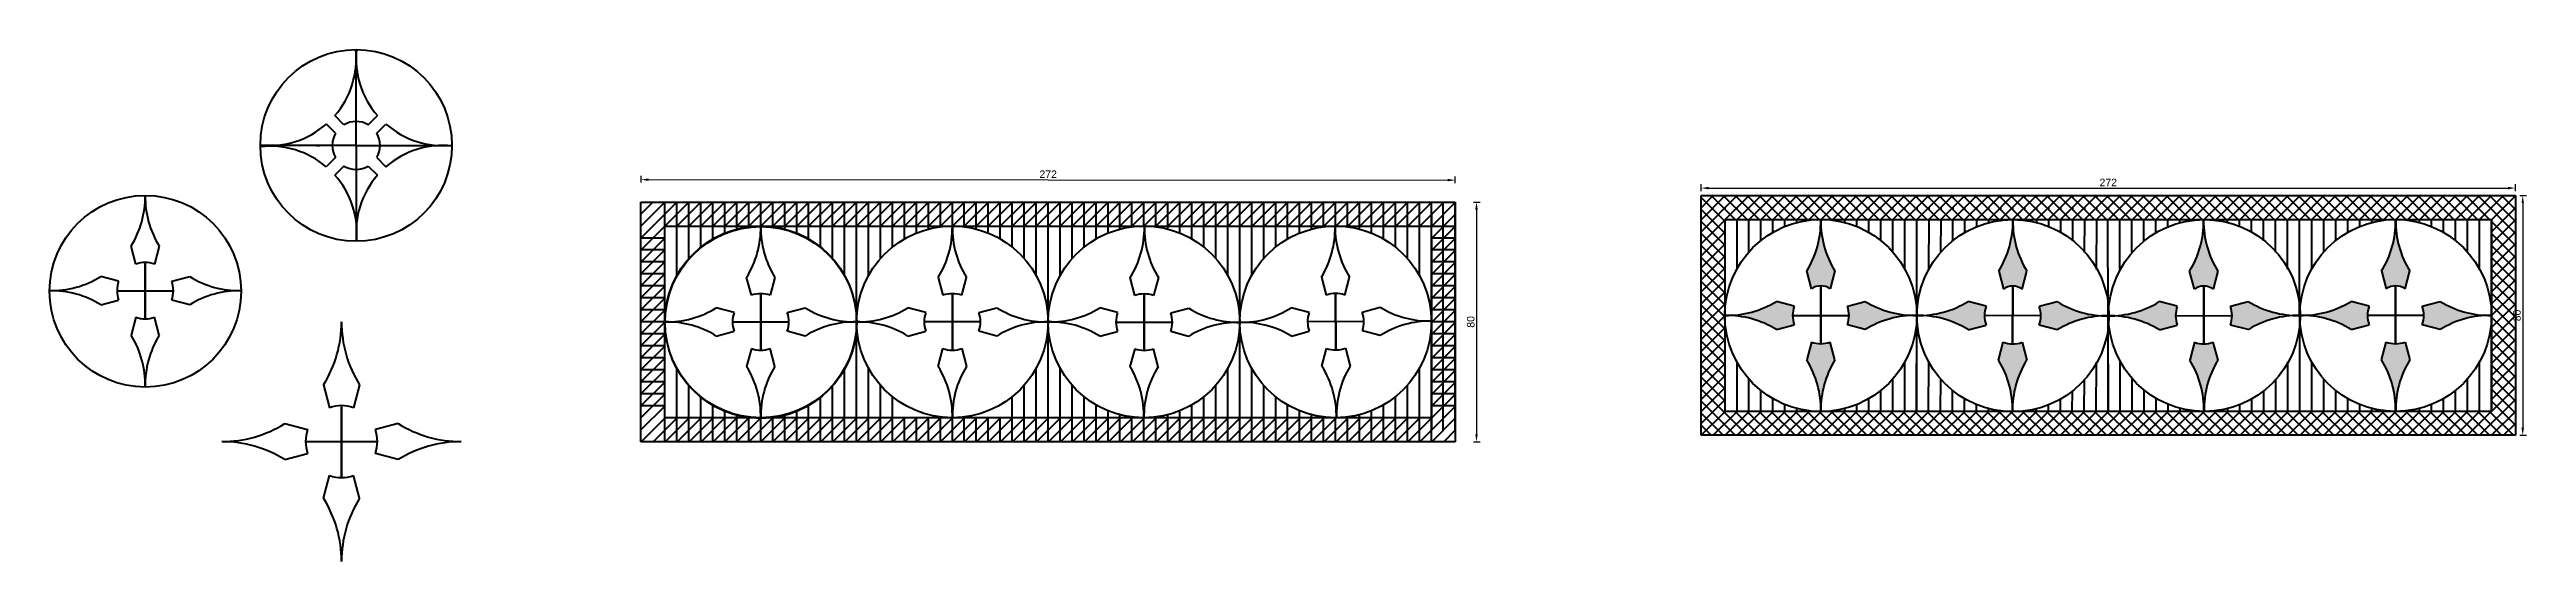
# Model space of a CAD drawing. Header units: inches. Extents: x 934 to 13503, y 40 to 6452.
# Drawn here: x 3904 to 4731, y 1314 to 1485 of the extents above; entities that cross this region are included whole.
import ezdxf

# ---------------------------------------------------------------- set-up
doc = ezdxf.new("R2010")
doc.units = ezdxf.units.IN
doc.styles.get("Standard").update_dxf_attribs({"font": 'arial.ttf'})
doc.dimstyles.new('ISO-25', dxfattribs={"dimtxt": 2.5, "dimasz": 2.5, "dimexe": 1.25, "dimexo": 0.275, "dimtad": 1, "dimdsep": 46, "dimtxsty": 'Standard', "dimcen": 2.5, "dimclrd": 256, "dimadec": 0, "dimazin": 0, "dimtfac": 1, "dimtmove": 0, "dimatfit": 3, "dimfxl": 1, "dimfxlon": 1, "dimarcsym": 0})

msp = doc.modelspace()

# ---------------------------------------------------------------- blocks, each defined once
blk = doc.blocks.new('*D91')
at = {"color": 0, "lineweight": -2, "transparency": 16777216}
for p, q in [((4379.57, 1433.63), (4381.82, 1433.63)), ((4379.57, 1353.63), (4381.82, 1353.63))]:
    blk.add_line(p, q, dxfattribs=at)
at = {"lineweight": -2, "transparency": 16777216}
blk.add_line((4380.57, 1431.13), (4380.57, 1356.13), dxfattribs=at)
at = {"lineweight": 80, "transparency": 16777216}
for points in [[(4380.15, 1431.13), (4380.99, 1431.13), (4380.57, 1433.63)], [(4380.15, 1356.13), (4380.99, 1356.13), (4380.57, 1353.63)]]:
    blk.add_solid(points, dxfattribs=at)
at = {"layer": 'Defpoints', "color": 0, "lineweight": 80, "transparency": 16777216}
for p in [(4373.49, 1433.63), (4373.49, 1353.63), (4380.57, 1353.63)]:
    blk.add_point(p, dxfattribs=at)
at = {"color": 0, "lineweight": 40, "transparency": 16777216, "insert": (4378.67, 1393.63), "char_height": 2.5, "attachment_point": 5, "rotation": 90}
blk.add_mtext('80', dxfattribs=at)
blk = doc.blocks.new('*D92')
at = {"color": 0, "lineweight": -2, "transparency": 16777216}
for p, q in [((4101.49, 1440.11), (4101.49, 1442.36)), ((4373.49, 1439.96), (4373.49, 1442.21))]:
    blk.add_line(p, q, dxfattribs=at)
at = {"lineweight": -2, "transparency": 16777216}
blk.add_line((4103.99, 1441.11), (4370.99, 1440.96), dxfattribs=at)
at = {"lineweight": 80, "transparency": 16777216}
for points in [[(4103.99, 1441.52), (4103.99, 1440.69), (4101.49, 1441.11)], [(4370.99, 1441.38), (4370.99, 1440.55), (4373.49, 1440.96)]]:
    blk.add_solid(points, dxfattribs=at)
at = {"layer": 'Defpoints', "color": 0, "lineweight": 80, "transparency": 16777216}
for p in [(4373.49, 1440.96), (4101.49, 1433.63), (4373.49, 1433.48)]:
    blk.add_point(p, dxfattribs=at)
at = {"color": 0, "lineweight": 40, "transparency": 16777216, "insert": (4237.49, 1442.92), "char_height": 2.5, "attachment_point": 5, "rotation": 359.96861}
blk.add_mtext('272', dxfattribs=at)
blk = doc.blocks.new('*D99')
at = {"color": 0, "lineweight": -2, "transparency": 16777216}
for p, q in [((4455.6, 1437.3), (4455.6, 1439.55)), ((4727.6, 1437.3), (4727.6, 1439.55))]:
    blk.add_line(p, q, dxfattribs=at)
at = {"lineweight": -2, "transparency": 16777216}
blk.add_line((4458.1, 1438.3), (4725.1, 1438.3), dxfattribs=at)
at = {"lineweight": 80, "transparency": 16777216}
for points in [[(4458.1, 1438.71), (4458.1, 1437.88), (4455.6, 1438.3)], [(4725.1, 1438.71), (4725.1, 1437.88), (4727.6, 1438.3)]]:
    blk.add_solid(points, dxfattribs=at)
at = {"layer": 'Defpoints', "color": 0, "lineweight": 80, "transparency": 16777216}
for p in [(4455.6, 1435.77), (4727.6, 1438.3), (4727.6, 1435.77)]:
    blk.add_point(p, dxfattribs=at)
at = {"color": 0, "lineweight": 40, "transparency": 16777216, "insert": (4591.6, 1440.18), "char_height": 2.5, "attachment_point": 5}
blk.add_mtext('272', dxfattribs=at)
blk = doc.blocks.new('*D100')
at = {"color": 0, "lineweight": -2, "transparency": 16777216}
for p, q in [((4729.04, 1435.77), (4731.29, 1435.77)), ((4729.04, 1355.77), (4731.29, 1355.77))]:
    blk.add_line(p, q, dxfattribs=at)
at = {"lineweight": -2, "transparency": 16777216}
blk.add_line((4730.04, 1433.27), (4730.04, 1358.27), dxfattribs=at)
at = {"lineweight": 80, "transparency": 16777216}
for points in [[(4729.63, 1433.27), (4730.46, 1433.27), (4730.04, 1435.77)], [(4729.63, 1358.27), (4730.46, 1358.27), (4730.04, 1355.77)]]:
    blk.add_solid(points, dxfattribs=at)
at = {"layer": 'Defpoints', "color": 0, "lineweight": 80, "transparency": 16777216}
for p in [(4727.6, 1435.77), (4727.6, 1355.77), (4730.04, 1355.77)]:
    blk.add_point(p, dxfattribs=at)
at = {"color": 0, "lineweight": 40, "transparency": 16777216, "insert": (4728.14, 1395.77), "char_height": 2.5, "attachment_point": 5, "rotation": 90}
blk.add_mtext('80', dxfattribs=at)

# ---------------------------------------------------------------- dimensions: what is measured, and where the dimension line sits
at = {"lineweight": 40}
dim = msp.add_aligned_dim(p1=(4101.489, 1433.627), p2=(4373.489, 1433.478), distance=7.483, dimstyle='ISO-25', dxfattribs=at)
dim.commit()
dim.dimension.update_dxf_attribs({"geometry": '*D92', "text_midpoint": (4237.495, 1442.915)})
dim = msp.add_linear_dim(base=(4727.596, 1438.296), p1=(4455.596, 1435.765), p2=(4727.596, 1435.765), dimstyle='ISO-25', dxfattribs=at)
dim.commit()
dim.dimension.update_dxf_attribs({"geometry": '*D99', "text_midpoint": (4591.596, 1440.176)})
for base, p1, p2, picture, middle in [((4380.569, 1353.627), (4373.489, 1433.627), (4373.489, 1353.627), '*D91', (4378.667, 1393.627)), ((4730.043, 1355.765), (4727.596, 1435.765), (4727.596, 1355.765), '*D100', (4728.142, 1395.765))]:
    dim = msp.add_linear_dim(base=base, p1=p1, p2=p2, angle=90, dimstyle='ISO-25', dxfattribs=at)
    dim.commit()
    dim.dimension.update_dxf_attribs({"geometry": picture, "text_midpoint": middle})

# ---------------------------------------------------------------- hatches: boundary and pattern name
at = {"lineweight": 40, "true_color": 0x93278f}
h = msp.add_hatch(color=217, dxfattribs=at)
h.paths.add_polyline_path([(4500.296, 1410.637, -0.1395991), (4495.587, 1427.175, -0.1395991), (4490.877, 1410.637), (4492.447, 1404.66, -0.3222332), (4498.726, 1404.66)])
h.paths.add_polyline_path([(4486.71, 1392.642, -0.1714449), (4486.72, 1398.916), (4480.73, 1400.489, -0.1395991), (4464.191, 1395.78, -0.1395991), (4480.73, 1391.071)])
h.paths.add_polyline_path([(4498.73, 1386.884, -0.1717822), (4492.444, 1386.89), (4490.877, 1380.923, -0.1395991), (4495.587, 1364.385, -0.1395991), (4500.296, 1380.923)])
h.paths.add_polyline_path([(4510.443, 1391.071, -0.1395991), (4526.982, 1395.78, -0.1395991), (4510.443, 1400.489), (4504.47, 1398.921, -0.171701), (4504.48, 1392.637)])
h.paths.add_polyline_path([(4554.999, 1410.577), (4556.555, 1404.596, -0.3180501), (4562.834, 1404.583), (4564.417, 1410.556, -0.1395991), (4559.744, 1427.105, -0.1395991)])
h.paths.add_polyline_path([(4544.829, 1400.452, -0.1395991), (4528.28, 1395.779, -0.1395991), (4544.808, 1391.033), (4550.775, 1392.586, -0.171701), (4550.799, 1398.87)])
h.paths.add_polyline_path([(4554.933, 1380.863, -0.1395991), (4559.606, 1364.315, -0.1395991), (4564.352, 1380.843), (4562.798, 1386.812, -0.1717822), (4556.512, 1386.82)])
h.paths.add_polyline_path([(4574.522, 1390.968, -0.1395991), (4591.07, 1395.641, -0.1395991), (4574.542, 1400.386), (4568.549, 1398.826, -0.1714449), (4568.545, 1392.552)])
h.paths.add_polyline_path([(4618.774, 1410.556), (4620.357, 1404.583, -0.3244612), (4626.636, 1404.597), (4628.193, 1410.577, -0.1395991), (4623.447, 1427.105, -0.1395991)])
h.paths.add_polyline_path([(4608.67, 1390.968), (4614.647, 1392.552, -0.1714449), (4614.643, 1398.826), (4608.649, 1400.386, -0.1395991), (4592.121, 1395.641, -0.1395991)])
h.paths.add_polyline_path([(4628.258, 1380.864), (4626.68, 1386.82, -0.1717822), (4620.394, 1386.812), (4618.84, 1380.843, -0.1395991), (4623.586, 1364.315, -0.1395991)])
h.paths.add_polyline_path([(4638.363, 1400.452), (4632.393, 1398.87, -0.171701), (4632.416, 1392.587), (4638.383, 1391.034, -0.1395991), (4654.911, 1395.779, -0.1395991)])
h.paths.add_polyline_path([(4690.748, 1386.89, -0.1717822), (4684.461, 1386.884), (4682.896, 1380.924, -0.1395991), (4687.605, 1364.386, -0.1395991), (4692.315, 1380.924)])
h.paths.add_polyline_path([(4696.472, 1398.917, -0.1714449), (4696.482, 1392.643), (4702.462, 1391.072, -0.1395991), (4719, 1395.781, -0.1395991), (4702.462, 1400.49)])
h.paths.add_polyline_path([(4692.314, 1410.638, -0.1395991), (4687.605, 1427.176, -0.1395991), (4682.896, 1410.638), (4684.466, 1404.661, -0.3180501), (4690.745, 1404.661)])
h.paths.add_polyline_path([(4672.749, 1391.072), (4678.712, 1392.638, -0.171701), (4678.722, 1398.921), (4672.748, 1400.49, -0.1395991), (4656.21, 1395.781, -0.1395991)])

# ---------------------------------------------------------------- linework, layer by layer
at = {"lineweight": 40}
for p, q in [((4006.338, 1452.529), (4006.338, 1484.504)), ((3999.445, 1456.589), (3996.387, 1459.645)), ((4002.273, 1459.419), (3999.214, 1462.474)), ((4010.404, 1459.419), (4013.462, 1462.474)), ((4013.231, 1456.589), (4016.289, 1459.645)), ((4006.338, 1452.529), (3974.338, 1452.504)), ((3999.447, 1448.466), (3996.37, 1445.389)), ((4003.509, 1452.528), (4003.508, 1452.527)), ((4003.511, 1452.527), (4003.509, 1452.528)), ((4006.338, 1452.529), (4006.338, 1420.529)), ((4006.338, 1452.529), (4038.338, 1452.529)), ((4006.338, 1449.701), (4006.339, 1449.701)), ((4006.339, 1449.701), (4006.338, 1449.7)), ((4013.231, 1448.468), (4016.289, 1445.413)), ((4002.275, 1445.637), (3999.237, 1442.599)), ((4010.404, 1445.639), (4013.462, 1442.583)), ((4101.489, 1433.627), (4373.489, 1433.627)), ((4101.489, 1353.627), (4101.489, 1433.627)), ((4105.489, 1433.627), (4101.489, 1429.627)), ((4109.492, 1433.627), (4101.489, 1425.624)), ((4113.494, 1433.627), (4101.489, 1421.622)), ((4117.496, 1433.627), (4101.489, 1417.62)), ((4109.489, 1353.627), (4109.489, 1433.627)), ((4109.489, 1357.627), (4109.489, 1433.627)), ((4121.498, 1433.627), (4113.489, 1425.618)), ((4113.489, 1425.618), (4113.489, 1433.627)), ((4113.489, 1409.119), (4113.489, 1433.627)), ((4125.501, 1433.627), (4117.489, 1425.616)), ((4117.489, 1425.616), (4117.489, 1433.627)), ((4117.489, 1414.793), (4117.489, 1433.627)), ((4129.503, 1433.627), (4121.489, 1425.613)), ((4121.489, 1425.613), (4121.489, 1433.627)), ((4121.489, 1418.607), (4121.489, 1433.627)), ((4133.505, 1433.627), (4125.489, 1425.611)), ((4125.489, 1425.611), (4125.489, 1433.627)), ((4125.489, 1421.34), (4125.489, 1433.627)), ((4137.507, 1433.627), (4129.489, 1425.609)), ((4129.489, 1425.609), (4129.489, 1433.627)), ((4129.489, 1423.292), (4129.489, 1433.627)), ((4141.509, 1433.627), (4133.489, 1425.607)), ((4133.489, 1425.607), (4133.489, 1433.627)), ((4133.489, 1424.611), (4133.489, 1433.627)), ((4145.512, 1433.627), (4137.489, 1425.604)), ((4137.489, 1425.604), (4137.489, 1433.627)), ((4137.489, 1425.376), (4137.489, 1433.627)), ((4149.514, 1433.627), (4141.489, 1425.602)), ((4141.489, 1425.602), (4141.489, 1433.627)), ((4141.489, 1425.602), (4141.489, 1433.627)), ((4153.516, 1433.627), (4145.489, 1425.6)), ((4145.489, 1425.6), (4145.489, 1433.627)), ((4145.489, 1425.376), (4145.489, 1433.627)), ((4157.518, 1433.627), (4149.489, 1425.598)), ((4149.489, 1425.598), (4149.489, 1433.627)), ((4149.489, 1424.611), (4149.489, 1433.627)), ((4161.521, 1433.627), (4153.489, 1425.596)), ((4153.489, 1425.596), (4153.489, 1433.627)), ((4153.489, 1423.292), (4153.489, 1433.627)), ((4165.523, 1433.627), (4157.489, 1425.593)), ((4157.489, 1425.593), (4157.489, 1433.627)), ((4157.489, 1421.34), (4157.489, 1433.627)), ((4169.525, 1433.627), (4161.489, 1425.591)), ((4161.489, 1425.591), (4161.489, 1433.627)), ((4161.489, 1418.607), (4161.489, 1433.627)), ((4173.527, 1433.627), (4165.489, 1425.589)), ((4165.489, 1425.589), (4165.489, 1433.627)), ((4165.489, 1414.793), (4165.489, 1433.627)), ((4177.529, 1433.627), (4169.489, 1425.587)), ((4169.489, 1425.587), (4169.489, 1433.627)), ((4169.489, 1409.119), (4169.489, 1433.627)), ((4181.532, 1433.627), (4173.489, 1425.584)), ((4173.489, 1425.584), (4173.489, 1433.627)), ((4173.489, 1357.627), (4173.489, 1433.627)), ((4185.534, 1433.627), (4177.489, 1425.582)), ((4177.489, 1425.582), (4177.489, 1433.627)), ((4177.489, 1409.119), (4177.489, 1433.627)), ((4189.536, 1433.627), (4181.489, 1425.58)), ((4181.489, 1425.58), (4181.489, 1433.627)), ((4181.489, 1414.793), (4181.489, 1433.627)), ((4193.538, 1433.627), (4185.489, 1425.578)), ((4185.489, 1425.578), (4185.489, 1433.627)), ((4185.489, 1418.607), (4185.489, 1433.627)), ((4197.541, 1433.627), (4189.489, 1425.576)), ((4189.489, 1421.34), (4189.489, 1433.627)), ((4201.543, 1433.627), (4193.489, 1425.573)), ((4193.489, 1423.292), (4193.489, 1433.627)), ((4205.545, 1433.627), (4197.489, 1425.571)), ((4197.489, 1424.611), (4197.489, 1433.627)), ((4209.547, 1433.627), (4201.489, 1425.569)), ((4201.489, 1425.376), (4201.489, 1433.627)), ((4213.549, 1433.627), (4205.489, 1425.567)), ((4205.489, 1425.567), (4205.489, 1433.627)), ((4217.552, 1433.627), (4209.489, 1425.564)), ((4209.489, 1425.376), (4209.489, 1433.627)), ((4221.554, 1433.627), (4213.489, 1425.562)), ((4213.489, 1424.611), (4213.489, 1433.627)), ((4225.556, 1433.627), (4217.489, 1425.56)), ((4217.489, 1423.292), (4217.489, 1433.627)), ((4229.558, 1433.627), (4221.489, 1425.558)), ((4221.489, 1421.34), (4221.489, 1433.627)), ((4233.561, 1433.627), (4225.489, 1425.556)), ((4225.489, 1425.556), (4225.489, 1433.627)), ((4225.489, 1418.607), (4225.489, 1433.627)), ((4237.563, 1433.627), (4229.489, 1425.553)), ((4229.489, 1425.553), (4229.489, 1433.627)), ((4229.489, 1414.793), (4229.489, 1433.627)), ((4241.565, 1433.627), (4233.489, 1425.551)), ((4233.489, 1425.551), (4233.489, 1433.627)), ((4233.489, 1409.119), (4233.489, 1433.627)), ((4245.567, 1433.627), (4237.489, 1425.549)), ((4237.489, 1425.549), (4237.489, 1433.627)), ((4237.489, 1357.627), (4237.489, 1433.627)), ((4249.569, 1433.627), (4241.489, 1425.547)), ((4241.489, 1425.547), (4241.489, 1433.627)), ((4241.489, 1409.119), (4241.489, 1433.627)), ((4253.572, 1433.627), (4245.489, 1425.544)), ((4245.489, 1425.544), (4245.489, 1433.627)), ((4245.489, 1414.793), (4245.489, 1433.627)), ((4257.574, 1433.627), (4249.489, 1425.542)), ((4249.489, 1418.607), (4249.489, 1433.627)), ((4261.576, 1433.627), (4253.489, 1425.54)), ((4253.489, 1421.34), (4253.489, 1433.627)), ((4265.578, 1433.627), (4257.489, 1425.538)), ((4257.489, 1423.292), (4257.489, 1433.627)), ((4269.581, 1433.627), (4261.489, 1425.536)), ((4261.489, 1424.611), (4261.489, 1433.627)), ((4273.583, 1433.627), (4265.489, 1425.533)), ((4265.489, 1425.533), (4265.489, 1433.627)), ((4277.585, 1433.627), (4269.489, 1425.531)), ((4269.489, 1425.531), (4269.489, 1433.627)), ((4281.587, 1433.627), (4273.489, 1425.529)), ((4273.489, 1425.529), (4273.489, 1433.627)), ((4285.589, 1433.627), (4277.489, 1425.527)), ((4277.489, 1424.611), (4277.489, 1433.627)), ((4289.592, 1433.627), (4281.489, 1425.524)), ((4281.489, 1423.292), (4281.489, 1433.627)), ((4293.594, 1433.627), (4285.489, 1425.522)), ((4285.489, 1421.34), (4285.489, 1433.627)), ((4297.596, 1433.627), (4289.489, 1425.52)), ((4289.489, 1418.607), (4289.489, 1433.627)), ((4301.598, 1433.627), (4293.489, 1425.518)), ((4293.489, 1425.518), (4293.489, 1433.627)), ((4293.489, 1414.793), (4293.489, 1433.627)), ((4305.601, 1433.627), (4297.489, 1425.516)), ((4297.489, 1425.516), (4297.489, 1433.627)), ((4297.489, 1409.119), (4297.489, 1433.627)), ((4309.603, 1433.627), (4301.489, 1425.513)), ((4301.489, 1425.513), (4301.489, 1433.627)), ((4301.489, 1357.627), (4301.489, 1433.627)), ((4313.605, 1433.627), (4305.489, 1425.511)), ((4305.489, 1425.511), (4305.489, 1433.627)), ((4305.489, 1409.119), (4305.489, 1433.627)), ((4317.607, 1433.627), (4309.489, 1425.509)), ((4309.489, 1425.509), (4309.489, 1433.627)), ((4309.489, 1414.793), (4309.489, 1433.627)), ((4321.61, 1433.627), (4313.489, 1425.507)), ((4313.489, 1425.507), (4313.489, 1433.627)), ((4313.489, 1418.607), (4313.489, 1433.627)), ((4325.612, 1433.627), (4317.489, 1425.504)), ((4317.489, 1421.34), (4317.489, 1433.627)), ((4329.614, 1433.627), (4321.489, 1425.502)), ((4321.489, 1423.292), (4321.489, 1433.627)), ((4333.616, 1433.627), (4325.489, 1425.5)), ((4325.489, 1424.611), (4325.489, 1433.627)), ((4337.618, 1433.627), (4329.489, 1425.498)), ((4329.489, 1425.498), (4329.489, 1433.627)), ((4341.621, 1433.627), (4333.489, 1425.495)), ((4333.489, 1425.495), (4333.489, 1433.627)), ((4345.623, 1433.627), (4337.489, 1425.493)), ((4337.489, 1425.493), (4337.489, 1433.627)), ((4349.625, 1433.627), (4341.489, 1425.491)), ((4341.489, 1424.611), (4341.489, 1433.627)), ((4353.627, 1433.627), (4345.489, 1425.489)), ((4345.489, 1423.292), (4345.489, 1433.627)), ((4357.63, 1433.627), (4349.489, 1425.487)), ((4349.489, 1421.34), (4349.489, 1433.627)), ((4361.632, 1433.627), (4353.489, 1425.484)), ((4353.489, 1425.484), (4353.489, 1433.627)), ((4353.489, 1418.607), (4353.489, 1433.627)), ((4365.634, 1433.627), (4357.489, 1425.482)), ((4357.489, 1425.482), (4357.489, 1433.627)), ((4357.489, 1414.793), (4357.489, 1433.627)), ((4369.636, 1433.627), (4361.489, 1425.48)), ((4361.489, 1425.48), (4361.489, 1433.627)), ((4361.489, 1409.119), (4361.489, 1433.627)), ((4365.489, 1353.627), (4365.489, 1433.627)), ((4365.489, 1357.627), (4365.489, 1433.627)), ((4373.489, 1433.478), (4365.489, 1425.478)), ((4369.489, 1357.627), (4369.489, 1433.627)), ((4373.489, 1433.627), (4373.489, 1353.627)), ((4373.489, 1357.627), (4373.489, 1433.627)), ((4459.653, 1435.765), (4455.596, 1431.708)), ((4463.653, 1435.765), (4455.596, 1427.708)), ((4467.653, 1435.765), (4455.596, 1423.708)), ((4471.653, 1435.765), (4455.596, 1419.708)), ((4463.596, 1427.166), (4455.596, 1435.166)), ((4466.996, 1427.765), (4458.996, 1435.765)), ((4470.996, 1427.765), (4462.996, 1435.765)), ((4463.596, 1435.166), (4463.596, 1435.765)), ((4463.596, 1431.166), (4463.596, 1431.708)), ((4474.996, 1427.765), (4466.996, 1435.765)), ((4467.596, 1435.166), (4467.596, 1435.765)), ((4467.596, 1431.166), (4467.596, 1431.708)), ((4475.653, 1435.765), (4467.653, 1427.765)), ((4478.996, 1427.765), (4470.996, 1435.765)), ((4471.596, 1435.166), (4471.596, 1435.765)), ((4471.596, 1431.166), (4471.596, 1431.708)), ((4479.653, 1435.765), (4471.653, 1427.765)), ((4482.996, 1427.765), (4474.996, 1435.765)), ((4475.596, 1435.166), (4475.596, 1435.765)), ((4475.596, 1431.166), (4475.596, 1431.708)), ((4483.653, 1435.765), (4475.653, 1427.765)), ((4486.996, 1427.765), (4478.996, 1435.765)), ((4479.596, 1435.166), (4479.596, 1435.765)), ((4479.596, 1431.166), (4479.596, 1431.708)), ((4487.653, 1435.765), (4479.653, 1427.765)), ((4490.996, 1427.765), (4482.996, 1435.765)), ((4483.596, 1435.166), (4483.596, 1435.765)), ((4483.596, 1431.166), (4483.596, 1431.708)), ((4491.653, 1435.765), (4483.653, 1427.765)), ((4494.996, 1427.765), (4486.996, 1435.765)), ((4487.596, 1435.166), (4487.596, 1435.765)), ((4487.596, 1431.166), (4487.596, 1431.708)), ((4495.653, 1435.765), (4487.653, 1427.765)), ((4498.996, 1427.765), (4490.996, 1435.765)), ((4491.596, 1435.166), (4491.596, 1435.765)), ((4491.596, 1431.166), (4491.596, 1431.708)), ((4499.653, 1435.765), (4491.653, 1427.765)), ((4502.996, 1427.765), (4494.996, 1435.765)), ((4495.596, 1435.166), (4495.596, 1435.765)), ((4495.596, 1431.166), (4495.596, 1431.708)), ((4503.653, 1435.765), (4495.653, 1427.765)), ((4506.996, 1427.765), (4498.996, 1435.765)), ((4499.596, 1435.166), (4499.596, 1435.765)), ((4499.596, 1431.166), (4499.596, 1431.708)), ((4507.653, 1435.765), (4499.653, 1427.765)), ((4510.996, 1427.765), (4502.996, 1435.765)), ((4503.596, 1435.166), (4503.596, 1435.765)), ((4503.596, 1431.166), (4503.596, 1431.708)), ((4511.653, 1435.765), (4503.653, 1427.765)), ((4514.996, 1427.765), (4506.996, 1435.765)), ((4507.596, 1435.166), (4507.596, 1435.765)), ((4507.596, 1431.166), (4507.596, 1431.708)), ((4515.653, 1435.765), (4507.653, 1427.765)), ((4518.996, 1427.765), (4510.996, 1435.765)), ((4511.596, 1435.166), (4511.596, 1435.765)), ((4511.596, 1431.166), (4511.596, 1431.708)), ((4519.653, 1435.765), (4511.653, 1427.765)), ((4522.996, 1427.765), (4514.996, 1435.765)), ((4515.596, 1435.166), (4515.596, 1435.765)), ((4515.596, 1431.166), (4515.596, 1431.708)), ((4523.653, 1435.765), (4515.653, 1427.765)), ((4526.996, 1427.765), (4518.996, 1435.765)), ((4519.596, 1435.166), (4519.596, 1435.765)), ((4519.596, 1431.166), (4519.596, 1431.708)), ((4527.653, 1435.765), (4519.653, 1427.765)), ((4530.996, 1427.765), (4522.996, 1435.765)), ((4523.596, 1435.166), (4523.596, 1435.765)), ((4523.596, 1431.166), (4523.596, 1431.708)), ((4531.653, 1435.765), (4523.653, 1427.765)), ((4534.996, 1427.765), (4526.996, 1435.765)), ((4535.653, 1435.765), (4527.653, 1427.765)), ((4527.667, 1435.095), (4527.667, 1435.794)), ((4527.667, 1431.095), (4527.667, 1431.779)), ((4527.744, 1431.018), (4527.746, 1431.858)), ((4527.753, 1435.009), (4527.754, 1435.765)), ((4538.996, 1427.765), (4530.996, 1435.765)), ((4539.653, 1435.765), (4531.653, 1427.765)), ((4531.744, 1431.018), (4531.746, 1431.858)), ((4531.753, 1435.009), (4531.754, 1435.756)), ((4542.996, 1427.765), (4534.996, 1435.765)), ((4543.653, 1435.765), (4535.653, 1427.765)), ((4535.744, 1431.018), (4535.746, 1431.858)), ((4535.753, 1435.009), (4535.754, 1435.747)), ((4546.996, 1427.765), (4538.996, 1435.765)), ((4547.653, 1435.765), (4539.653, 1427.765)), ((4539.744, 1431.018), (4539.746, 1431.858)), ((4539.753, 1435.009), (4539.754, 1435.739)), ((4550.996, 1427.765), (4542.996, 1435.765)), ((4551.653, 1435.765), (4543.653, 1427.765)), ((4543.744, 1431.018), (4543.746, 1431.858)), ((4543.753, 1435.009), (4543.754, 1435.73)), ((4554.996, 1427.765), (4546.996, 1435.765)), ((4555.653, 1435.765), (4547.653, 1427.765)), ((4547.744, 1431.018), (4547.746, 1431.858)), ((4547.753, 1435.009), (4547.754, 1435.721)), ((4558.996, 1427.765), (4550.996, 1435.765)), ((4559.653, 1435.765), (4551.653, 1427.765)), ((4551.744, 1431.018), (4551.746, 1431.858)), ((4551.753, 1435.009), (4551.754, 1435.712)), ((4562.996, 1427.765), (4554.996, 1435.765)), ((4563.653, 1435.765), (4555.653, 1427.765)), ((4555.744, 1431.018), (4555.746, 1431.858)), ((4555.753, 1435.009), (4555.754, 1435.703)), ((4566.996, 1427.765), (4558.996, 1435.765)), ((4567.653, 1435.765), (4559.653, 1427.765)), ((4559.744, 1431.018), (4559.746, 1431.858)), ((4559.753, 1435.009), (4559.754, 1435.695)), ((4570.996, 1427.765), (4562.996, 1435.765)), ((4571.653, 1435.765), (4563.653, 1427.765)), ((4563.744, 1431.018), (4563.746, 1431.858)), ((4563.753, 1435.009), (4563.754, 1435.686)), ((4574.996, 1427.765), (4566.996, 1435.765)), ((4575.653, 1435.765), (4567.653, 1427.765)), ((4567.744, 1431.017), (4567.746, 1431.858)), ((4567.753, 1435.009), (4567.754, 1435.677)), ((4578.996, 1427.765), (4570.996, 1435.765)), ((4579.653, 1435.765), (4571.653, 1427.765)), ((4571.744, 1431.017), (4571.746, 1431.858)), ((4571.753, 1435.009), (4571.754, 1435.668)), ((4582.996, 1427.765), (4574.996, 1435.765)), ((4583.653, 1435.765), (4575.653, 1427.765)), ((4575.744, 1431.017), (4575.746, 1431.858)), ((4575.753, 1435.009), (4575.754, 1435.659)), ((4586.996, 1427.765), (4578.996, 1435.765)), ((4587.653, 1435.765), (4579.653, 1427.765)), ((4579.744, 1431.017), (4579.746, 1431.858)), ((4579.753, 1435.009), (4579.754, 1435.651)), ((4590.996, 1427.765), (4582.996, 1435.765)), ((4591.653, 1435.765), (4583.653, 1427.765)), ((4583.744, 1431.017), (4583.746, 1431.858)), ((4583.753, 1435.009), (4583.754, 1435.642)), ((4594.996, 1427.765), (4586.996, 1435.765)), ((4595.653, 1435.765), (4587.653, 1427.765)), ((4587.744, 1431.017), (4587.746, 1431.858)), ((4587.753, 1435.009), (4587.754, 1435.633)), ((4598.996, 1427.765), (4590.996, 1435.765)), ((4591.478, 1435.283), (4591.477, 1435.616)), ((4591.487, 1431.274), (4591.486, 1431.598)), ((4599.653, 1435.765), (4591.653, 1427.765)), ((4591.681, 1431.081), (4591.682, 1431.794)), ((4591.689, 1435.072), (4591.69, 1435.59)), ((4602.996, 1427.765), (4594.996, 1435.765)), ((4595.438, 1435.323), (4595.437, 1435.633)), ((4595.447, 1431.314), (4595.446, 1431.559)), ((4603.653, 1435.765), (4595.653, 1427.765)), ((4606.996, 1427.765), (4598.996, 1435.765)), ((4599.438, 1435.323), (4599.437, 1435.642)), ((4599.447, 1431.314), (4599.446, 1431.559)), ((4607.653, 1435.765), (4599.653, 1427.765)), ((4610.996, 1427.765), (4602.996, 1435.765)), ((4603.438, 1435.323), (4603.437, 1435.651)), ((4603.447, 1431.314), (4603.446, 1431.559)), ((4611.653, 1435.765), (4603.653, 1427.765)), ((4614.996, 1427.765), (4606.996, 1435.765)), ((4607.438, 1435.323), (4607.437, 1435.66)), ((4607.447, 1431.314), (4607.446, 1431.559)), ((4615.653, 1435.765), (4607.653, 1427.765)), ((4618.996, 1427.765), (4610.996, 1435.765)), ((4611.438, 1435.323), (4611.437, 1435.668)), ((4611.447, 1431.314), (4611.446, 1431.559)), ((4619.653, 1435.765), (4611.653, 1427.765)), ((4622.996, 1427.765), (4614.996, 1435.765)), ((4615.438, 1435.323), (4615.437, 1435.677)), ((4615.447, 1431.314), (4615.446, 1431.559)), ((4623.653, 1435.765), (4615.653, 1427.765)), ((4626.996, 1427.765), (4618.996, 1435.765)), ((4619.438, 1435.323), (4619.437, 1435.686)), ((4619.447, 1431.314), (4619.446, 1431.559)), ((4627.653, 1435.765), (4619.653, 1427.765)), ((4630.996, 1427.765), (4622.996, 1435.765)), ((4623.438, 1435.323), (4623.437, 1435.695)), ((4623.447, 1431.314), (4623.446, 1431.559)), ((4631.653, 1435.765), (4623.653, 1427.765)), ((4634.996, 1427.765), (4626.996, 1435.765)), ((4627.438, 1435.323), (4627.437, 1435.704)), ((4627.447, 1431.314), (4627.446, 1431.559)), ((4635.653, 1435.765), (4627.653, 1427.765)), ((4638.996, 1427.765), (4630.996, 1435.765)), ((4631.438, 1435.323), (4631.437, 1435.713)), ((4631.447, 1431.314), (4631.446, 1431.559)), ((4639.653, 1435.765), (4631.653, 1427.765)), ((4642.996, 1427.765), (4634.996, 1435.765)), ((4635.438, 1435.323), (4635.437, 1435.721)), ((4635.447, 1431.314), (4635.446, 1431.559)), ((4643.653, 1435.765), (4635.653, 1427.765)), ((4646.996, 1427.765), (4638.996, 1435.765)), ((4639.438, 1435.323), (4639.437, 1435.73)), ((4639.447, 1431.314), (4639.446, 1431.559)), ((4647.653, 1435.765), (4639.653, 1427.765)), ((4650.996, 1427.765), (4642.996, 1435.765)), ((4643.438, 1435.323), (4643.437, 1435.739)), ((4643.447, 1431.314), (4643.446, 1431.559)), ((4651.653, 1435.765), (4643.653, 1427.765)), ((4654.996, 1427.765), (4646.996, 1435.765)), ((4647.438, 1435.323), (4647.437, 1435.748)), ((4647.447, 1431.314), (4647.446, 1431.559)), ((4655.653, 1435.765), (4647.653, 1427.765)), ((4658.996, 1427.765), (4650.996, 1435.765)), ((4659.653, 1435.765), (4651.653, 1427.765)), ((4662.996, 1427.765), (4654.996, 1435.765)), ((4655.47, 1435.582), (4655.469, 1435.77)), ((4663.653, 1435.765), (4655.653, 1427.765)), ((4666.996, 1427.765), (4658.996, 1435.765)), ((4659.596, 1435.708), (4659.596, 1435.766)), ((4667.653, 1435.765), (4659.653, 1427.765)), ((4670.996, 1427.765), (4662.996, 1435.765)), ((4663.596, 1435.708), (4663.596, 1435.766)), ((4671.653, 1435.765), (4663.653, 1427.765)), ((4674.996, 1427.765), (4666.996, 1435.765)), ((4667.596, 1435.708), (4667.596, 1435.766)), ((4675.653, 1435.765), (4667.653, 1427.765)), ((4678.996, 1427.765), (4670.996, 1435.765)), ((4671.596, 1435.708), (4671.596, 1435.766)), ((4679.653, 1435.765), (4671.653, 1427.765)), ((4682.996, 1427.765), (4674.996, 1435.765)), ((4675.596, 1435.708), (4675.596, 1435.766)), ((4683.653, 1435.765), (4675.653, 1427.765)), ((4686.996, 1427.765), (4678.996, 1435.765)), ((4679.596, 1435.708), (4679.596, 1435.766)), ((4687.653, 1435.765), (4679.653, 1427.765)), ((4690.996, 1427.765), (4682.996, 1435.765)), ((4683.596, 1435.708), (4683.596, 1435.766)), ((4691.653, 1435.765), (4683.653, 1427.765)), ((4694.996, 1427.765), (4686.996, 1435.765)), ((4687.596, 1435.708), (4687.596, 1435.766)), ((4695.653, 1435.765), (4687.653, 1427.765)), ((4698.996, 1427.765), (4690.996, 1435.765)), ((4691.596, 1435.708), (4691.596, 1435.766)), ((4699.653, 1435.765), (4691.653, 1427.765)), ((4702.996, 1427.765), (4694.996, 1435.765)), ((4695.596, 1435.708), (4695.596, 1435.766)), ((4703.653, 1435.765), (4695.653, 1427.765)), ((4706.996, 1427.765), (4698.996, 1435.765)), ((4699.596, 1435.708), (4699.596, 1435.766)), ((4707.653, 1435.765), (4699.653, 1427.765)), ((4710.996, 1427.765), (4702.996, 1435.765)), ((4703.596, 1435.708), (4703.596, 1435.766)), ((4711.653, 1435.765), (4703.653, 1427.765)), ((4715.325, 1427.437), (4706.996, 1435.765)), ((4707.596, 1435.708), (4707.596, 1435.766)), ((4715.653, 1435.765), (4707.653, 1427.765)), ((4718.996, 1427.765), (4710.996, 1435.765)), ((4711.596, 1435.708), (4711.596, 1435.766)), ((4719.653, 1435.765), (4711.653, 1427.765)), ((4727.596, 1423.166), (4714.996, 1435.765)), ((4723.653, 1435.765), (4715.325, 1427.437)), ((4715.596, 1435.708), (4715.596, 1435.766)), ((4727.596, 1427.166), (4718.996, 1435.765)), ((4719.596, 1435.708), (4719.596, 1435.766)), ((4727.596, 1435.708), (4719.596, 1427.708)), ((4727.596, 1431.708), (4719.596, 1423.708)), ((4727.596, 1431.166), (4722.996, 1435.765)), ((4727.596, 1435.166), (4726.996, 1435.765)), ((4101.489, 1425.627), (4101.492, 1425.627)), ((4109.489, 1425.627), (4373.489, 1425.627)), ((4365.489, 1429.627), (4365.489, 1425.478)), ((4373.489, 1429.475), (4365.489, 1421.475)), ((4373.489, 1425.473), (4365.489, 1417.473)), ((4463.596, 1423.166), (4455.596, 1431.166)), ((4463.596, 1419.166), (4455.596, 1427.166)), ((4463.596, 1423.708), (4455.596, 1415.708)), ((4463.596, 1415.166), (4455.596, 1423.166)), ((4463.596, 1363.765), (4463.596, 1427.765)), ((4467.596, 1411.257), (4467.596, 1427.765)), ((4471.596, 1416.931), (4471.596, 1427.765)), ((4475.596, 1420.745), (4475.596, 1427.765)), ((4479.596, 1423.478), (4479.596, 1427.765)), ((4483.596, 1425.43), (4483.596, 1427.765)), ((4487.596, 1426.749), (4487.596, 1427.765)), ((4491.596, 1427.514), (4491.596, 1427.765)), ((4495.596, 1427.741), (4495.596, 1427.836)), ((4499.596, 1427.514), (4499.596, 1427.765)), ((4503.596, 1426.749), (4503.596, 1427.765)), ((4507.596, 1425.43), (4507.596, 1427.765)), ((4511.596, 1423.478), (4511.596, 1427.765)), ((4515.596, 1420.745), (4515.596, 1427.765)), ((4519.596, 1416.931), (4519.596, 1427.765)), ((4523.596, 1411.257), (4523.596, 1427.765)), ((4527.667, 1363.737), (4527.667, 1427.779)), ((4527.737, 1427.765), (4527.737, 1427.849)), ((4531.7, 1411.248), (4531.737, 1427.849)), ((4535.713, 1416.913), (4535.737, 1427.849)), ((4539.721, 1420.719), (4539.737, 1427.849)), ((4543.727, 1423.443), (4543.737, 1427.849)), ((4547.731, 1425.386), (4547.737, 1427.849)), ((4551.734, 1426.696), (4551.737, 1427.849)), ((4555.736, 1427.452), (4555.737, 1427.849)), ((4559.736, 1427.67), (4559.737, 1427.849)), ((4563.736, 1427.435), (4563.737, 1427.849)), ((4567.734, 1426.661), (4567.737, 1427.849)), ((4571.731, 1425.333), (4571.737, 1427.849)), ((4575.727, 1423.372), (4575.737, 1427.849)), ((4579.721, 1420.631), (4579.737, 1427.849)), ((4583.713, 1416.808), (4583.737, 1427.849)), ((4587.7, 1411.125), (4587.737, 1427.849)), ((4591.636, 1363.7), (4591.495, 1427.765)), ((4591.673, 1427.765), (4591.673, 1427.786)), ((4595.491, 1411.125), (4595.455, 1427.765)), ((4599.479, 1416.808), (4599.455, 1427.765)), ((4603.471, 1420.631), (4603.455, 1427.765)), ((4607.464, 1423.372), (4607.455, 1427.765)), ((4611.46, 1425.333), (4611.455, 1427.765)), ((4615.457, 1426.661), (4615.455, 1427.765)), ((4619.456, 1427.435), (4619.455, 1427.765)), ((4623.455, 1427.67), (4623.455, 1427.777)), ((4627.456, 1427.453), (4627.455, 1427.765)), ((4631.457, 1426.696), (4631.455, 1427.765)), ((4635.46, 1425.386), (4635.455, 1427.765)), ((4639.464, 1423.443), (4639.455, 1427.765)), ((4643.47, 1420.719), (4643.455, 1427.765)), ((4647.479, 1416.914), (4647.455, 1427.765)), ((4651.491, 1411.249), (4651.455, 1427.765)), ((4655.629, 1363.713), (4655.487, 1427.765)), ((4659.596, 1411.258), (4659.596, 1427.765)), ((4663.596, 1416.932), (4663.596, 1427.765)), ((4667.596, 1420.746), (4667.596, 1427.765)), ((4671.596, 1423.479), (4671.596, 1427.765)), ((4675.596, 1425.431), (4675.596, 1427.765)), ((4679.596, 1426.75), (4679.596, 1427.765)), ((4683.596, 1427.515), (4683.596, 1427.765)), ((4687.596, 1427.742), (4687.596, 1427.766)), ((4691.596, 1427.515), (4691.596, 1427.765)), ((4695.596, 1426.75), (4695.596, 1427.765)), ((4699.596, 1425.431), (4699.596, 1427.765)), ((4703.596, 1423.479), (4703.596, 1427.765)), ((4707.596, 1420.746), (4707.596, 1427.765)), ((4711.596, 1416.932), (4711.596, 1427.765)), ((4715.596, 1411.258), (4715.596, 1427.765)), ((4727.596, 1427.708), (4719.596, 1419.708)), ((4719.596, 1363.709), (4719.596, 1427.708)), ((4727.596, 1419.166), (4719.596, 1427.166)), ((4727.596, 1423.708), (4719.596, 1415.708)), ((4727.596, 1415.166), (4719.596, 1423.166)), ((3932.738, 1412.93), (3931.168, 1418.907)), ((3940.587, 1418.907), (3939.017, 1412.93)), ((4109.498, 1421.627), (4101.489, 1413.618)), ((4109.498, 1421.627), (4101.489, 1421.627)), ((4109.501, 1417.627), (4101.489, 1409.616)), ((4109.501, 1417.627), (4101.489, 1417.627)), ((4373.489, 1421.627), (4365.489, 1421.627)), ((4365.489, 1421.627), (4365.489, 1357.627)), ((4373.489, 1421.471), (4365.489, 1413.471)), ((4373.489, 1417.627), (4365.489, 1417.627)), ((4373.489, 1417.469), (4365.489, 1409.469)), ((4463.596, 1419.708), (4455.596, 1411.708)), ((4463.596, 1411.166), (4455.596, 1419.166)), ((4463.596, 1415.708), (4455.596, 1407.708)), ((4463.596, 1407.166), (4455.596, 1415.166)), ((4727.596, 1419.708), (4719.596, 1411.708)), ((4727.596, 1411.166), (4719.596, 1419.166)), ((4727.596, 1415.708), (4719.596, 1407.708)), ((4727.596, 1407.166), (4719.596, 1415.166)), ((3926.998, 1407.19), (3921.021, 1408.759)), ((3935.878, 1413.469), (3935.878, 1394.632)), ((3935.878, 1394.632), (3935.878, 1413.469)), ((3944.757, 1407.19), (3950.734, 1408.759)), ((4109.503, 1413.627), (4101.489, 1405.613)), ((4109.503, 1413.627), (4101.489, 1413.627)), ((4109.505, 1409.627), (4101.489, 1401.611)), ((4109.505, 1409.627), (4101.489, 1409.627)), ((4109.505, 1409.627), (4109.489, 1409.627)), ((4138.35, 1402.507), (4136.78, 1408.483)), ((4138.35, 1402.507), (4136.78, 1408.483)), ((4146.199, 1408.483), (4144.629, 1402.507)), ((4146.199, 1408.483), (4144.629, 1402.507)), ((4200.78, 1408.483), (4202.35, 1402.507)), ((4200.78, 1408.483), (4202.35, 1402.507)), ((4208.629, 1402.507), (4210.199, 1408.483)), ((4208.629, 1402.507), (4210.199, 1408.483)), ((4266.449, 1402.436), (4264.894, 1408.417)), ((4266.449, 1402.436), (4264.894, 1408.417)), ((4274.313, 1408.394), (4272.728, 1402.421)), ((4274.313, 1408.394), (4272.728, 1402.421)), ((4328.746, 1408.521), (4330.358, 1402.556)), ((4328.746, 1408.521), (4330.358, 1402.556)), ((4336.637, 1402.6), (4338.164, 1408.588)), ((4336.637, 1402.6), (4338.164, 1408.588)), ((4373.489, 1413.627), (4365.489, 1413.627)), ((4373.489, 1413.467), (4365.489, 1405.467)), ((4373.489, 1409.627), (4365.489, 1409.627)), ((4373.489, 1409.464), (4365.489, 1401.464)), ((4463.596, 1411.708), (4455.596, 1403.708)), ((4463.596, 1403.166), (4455.596, 1411.166)), ((4463.596, 1407.708), (4455.596, 1399.708)), ((4463.596, 1399.166), (4455.596, 1407.166)), ((4492.447, 1404.66), (4490.877, 1410.637)), ((4500.296, 1410.637), (4498.726, 1404.66)), ((4554.999, 1410.577), (4556.555, 1404.596)), ((4562.834, 1404.583), (4564.417, 1410.556)), ((4620.357, 1404.583), (4618.774, 1410.556)), ((4628.193, 1410.577), (4626.636, 1404.597)), ((4682.896, 1410.638), (4684.466, 1404.661)), ((4690.745, 1404.661), (4692.314, 1410.638)), ((4727.596, 1411.708), (4719.596, 1403.708)), ((4727.596, 1403.166), (4719.596, 1411.166)), ((4727.596, 1407.708), (4719.596, 1399.708)), ((4727.596, 1399.166), (4719.596, 1407.166)), ((3921.021, 1399.341), (3926.998, 1400.911)), ((3926.459, 1404.05), (3945.296, 1404.05)), ((3950.734, 1399.341), (3944.757, 1400.911)), ((4109.507, 1405.627), (4101.489, 1397.609)), ((4109.507, 1405.627), (4101.489, 1405.627)), ((4109.509, 1401.627), (4101.489, 1393.607)), ((4109.509, 1401.627), (4101.489, 1401.627)), ((4132.61, 1396.766), (4126.633, 1398.336)), ((4132.61, 1396.766), (4126.633, 1398.336)), ((4141.489, 1403.045), (4141.489, 1384.208)), ((4141.489, 1384.208), (4141.489, 1403.045)), ((4141.489, 1403.045), (4141.489, 1384.208)), ((4141.489, 1384.208), (4141.489, 1403.045)), ((4150.369, 1396.766), (4156.346, 1398.336)), ((4150.369, 1396.766), (4156.346, 1398.336)), ((4196.61, 1396.766), (4190.633, 1398.336)), ((4196.61, 1396.766), (4190.633, 1398.336)), ((4205.489, 1403.045), (4205.489, 1384.208)), ((4205.489, 1384.208), (4205.489, 1403.045)), ((4205.489, 1403.045), (4205.489, 1384.208)), ((4205.489, 1384.208), (4205.489, 1403.045)), ((4214.369, 1396.766), (4220.346, 1398.336)), ((4214.369, 1396.766), (4220.346, 1398.336)), ((4260.695, 1396.71), (4254.722, 1398.294)), ((4260.695, 1396.71), (4254.722, 1398.294)), ((4269.59, 1402.967), (4269.544, 1384.13)), ((4269.544, 1384.13), (4269.59, 1402.967)), ((4269.59, 1402.967), (4269.544, 1384.13)), ((4269.544, 1384.13), (4269.59, 1402.967)), ((4324.658, 1396.775), (4318.671, 1398.302)), ((4324.658, 1396.775), (4318.671, 1398.302)), ((4333.493, 1403.116), (4333.627, 1384.28)), ((4333.627, 1384.28), (4333.493, 1403.116)), ((4333.493, 1403.116), (4333.627, 1384.28)), ((4333.627, 1384.28), (4333.493, 1403.116)), ((4342.418, 1396.901), (4348.383, 1398.513)), ((4342.418, 1396.901), (4348.383, 1398.513)), ((4373.489, 1405.627), (4365.489, 1405.627)), ((4373.489, 1405.462), (4365.489, 1397.462)), ((4373.489, 1401.627), (4365.489, 1401.627)), ((4373.489, 1401.46), (4365.489, 1393.46)), ((4463.596, 1403.708), (4455.596, 1395.708)), ((4463.596, 1395.166), (4455.596, 1403.166)), ((4463.596, 1399.708), (4455.596, 1391.708)), ((4463.596, 1391.166), (4455.596, 1399.166)), ((4486.707, 1398.92), (4480.73, 1400.489)), ((4495.596, 1386.347), (4495.596, 1405.672)), ((4495.596, 1405.184), (4495.596, 1386.347)), ((4504.466, 1398.92), (4510.443, 1400.489)), ((4550.802, 1398.869), (4544.829, 1400.452)), ((4559.645, 1386.276), (4559.688, 1405.595)), ((4559.687, 1405.113), (4559.645, 1386.276)), ((4568.562, 1398.83), (4574.542, 1400.386)), ((4614.63, 1398.83), (4608.649, 1400.386)), ((4623.546, 1386.276), (4623.504, 1405.595)), ((4623.505, 1405.113), (4623.546, 1386.276)), ((4632.389, 1398.869), (4638.363, 1400.452)), ((4678.725, 1398.92), (4672.748, 1400.49)), ((4687.596, 1386.347), (4687.596, 1405.666)), ((4687.596, 1405.184), (4687.596, 1386.347)), ((4696.485, 1398.921), (4702.462, 1400.49)), ((4727.596, 1403.708), (4719.596, 1395.708)), ((4727.596, 1395.166), (4719.596, 1403.166)), ((4727.596, 1399.708), (4719.596, 1391.708)), ((4727.596, 1391.166), (4719.596, 1399.166)), ((3932.738, 1395.17), (3931.168, 1389.193)), ((3940.587, 1389.193), (3939.017, 1395.17)), ((4109.512, 1397.627), (4101.489, 1389.604)), ((4109.512, 1397.627), (4101.489, 1397.627)), ((4109.514, 1393.627), (4101.489, 1385.602)), ((4109.514, 1393.627), (4101.489, 1393.627)), ((4126.633, 1388.917), (4132.61, 1390.487)), ((4126.633, 1388.917), (4132.61, 1390.487)), ((4132.071, 1393.627), (4150.908, 1393.627)), ((4132.071, 1393.627), (4150.908, 1393.627)), ((4156.346, 1388.917), (4150.369, 1390.487)), ((4156.346, 1388.917), (4150.369, 1390.487)), ((4190.633, 1388.917), (4196.61, 1390.487)), ((4190.633, 1388.917), (4196.61, 1390.487)), ((4214.908, 1393.627), (4196.071, 1393.627)), ((4214.908, 1393.627), (4196.071, 1393.627)), ((4220.346, 1388.917), (4214.369, 1390.487)), ((4220.346, 1388.917), (4214.369, 1390.487)), ((4254.699, 1388.876), (4260.68, 1390.431)), ((4254.699, 1388.876), (4260.68, 1390.431)), ((4260.149, 1393.572), (4278.986, 1393.526)), ((4260.149, 1393.572), (4278.986, 1393.526)), ((4284.412, 1388.804), (4278.44, 1390.388)), ((4284.412, 1388.804), (4278.44, 1390.388)), ((4278.455, 1396.667), (4284.435, 1398.222)), ((4278.455, 1396.667), (4284.435, 1398.222)), ((4318.737, 1388.884), (4324.703, 1390.496)), ((4318.737, 1388.884), (4324.703, 1390.496)), ((4342.979, 1393.765), (4324.142, 1393.631)), ((4342.979, 1393.765), (4324.142, 1393.631)), ((4348.45, 1389.094), (4342.462, 1390.622)), ((4348.45, 1389.094), (4342.462, 1390.622)), ((4373.489, 1397.627), (4365.489, 1397.627)), ((4373.489, 1397.458), (4365.489, 1389.458)), ((4373.489, 1393.627), (4365.489, 1393.627)), ((4373.489, 1393.455), (4365.489, 1385.455)), ((4463.596, 1395.708), (4455.596, 1387.708)), ((4463.596, 1387.166), (4455.596, 1395.166)), ((4463.596, 1391.708), (4455.596, 1383.708)), ((4463.596, 1383.166), (4455.596, 1391.166)), ((4480.73, 1391.071), (4486.707, 1392.641)), ((4486.177, 1395.765), (4505.014, 1395.765)), ((4510.443, 1391.071), (4504.466, 1392.641)), ((4527.596, 1363.708), (4527.667, 1395.952)), ((4544.808, 1391.033), (4550.789, 1392.59)), ((4569.085, 1395.674), (4550.248, 1395.715)), ((4574.522, 1390.968), (4568.548, 1392.551)), ((4608.67, 1390.968), (4614.643, 1392.551)), ((4614.107, 1395.674), (4632.944, 1395.716)), ((4638.383, 1391.034), (4632.403, 1392.59)), ((4672.749, 1391.072), (4678.725, 1392.641)), ((4697.015, 1395.766), (4678.178, 1395.766)), ((4702.462, 1391.072), (4696.485, 1392.642)), ((4727.596, 1395.708), (4719.596, 1387.708)), ((4727.596, 1387.166), (4719.596, 1395.166)), ((4727.596, 1391.708), (4719.596, 1383.708)), ((4727.596, 1383.166), (4719.596, 1391.166)), ((4109.516, 1389.627), (4101.489, 1381.6)), ((4109.516, 1389.627), (4101.489, 1389.627)), ((4109.518, 1385.627), (4101.489, 1377.598)), ((4109.518, 1385.627), (4101.489, 1385.627)), ((4138.35, 1384.747), (4136.78, 1378.77)), ((4138.35, 1384.747), (4136.78, 1378.77)), ((4146.199, 1378.77), (4144.629, 1384.747)), ((4146.199, 1378.77), (4144.629, 1384.747)), ((4200.78, 1378.77), (4202.35, 1384.747)), ((4200.78, 1378.77), (4202.35, 1384.747)), ((4208.629, 1384.747), (4210.199, 1378.77)), ((4208.629, 1384.747), (4210.199, 1378.77)), ((4266.406, 1384.677), (4264.822, 1378.704)), ((4266.406, 1384.677), (4264.822, 1378.704)), ((4274.24, 1378.681), (4272.685, 1384.661)), ((4274.24, 1378.681), (4272.685, 1384.661)), ((4328.957, 1378.808), (4330.484, 1384.796)), ((4328.957, 1378.808), (4330.484, 1384.796)), ((4336.763, 1384.841), (4338.375, 1378.875)), ((4336.763, 1384.841), (4338.375, 1378.875)), ((4373.489, 1389.627), (4365.489, 1389.627)), ((4373.489, 1389.453), (4365.489, 1381.453)), ((4373.489, 1385.627), (4365.489, 1385.627)), ((4373.489, 1385.451), (4365.489, 1377.451)), ((4463.596, 1387.708), (4455.596, 1379.708)), ((4463.596, 1379.166), (4455.596, 1387.166)), ((4463.596, 1383.708), (4455.596, 1375.708)), ((4463.596, 1375.166), (4455.596, 1383.166)), ((4492.447, 1386.9), (4490.877, 1380.923)), ((4500.296, 1380.923), (4498.726, 1386.9)), ((4554.933, 1380.863), (4556.516, 1386.837)), ((4562.795, 1386.823), (4564.352, 1380.843)), ((4591.532, 1363.674), (4591.584, 1387.236)), ((4620.396, 1386.823), (4618.84, 1380.843)), ((4628.258, 1380.864), (4626.675, 1386.837)), ((4682.896, 1380.924), (4684.466, 1386.901)), ((4690.745, 1386.901), (4692.315, 1380.924)), ((4727.596, 1387.708), (4719.596, 1379.708)), ((4727.596, 1379.166), (4719.596, 1387.166)), ((4727.596, 1383.708), (4719.596, 1375.708)), ((4727.596, 1375.166), (4719.596, 1383.166)), ((4109.521, 1381.627), (4101.489, 1373.596)), ((4109.521, 1381.627), (4101.489, 1381.627)), ((4109.523, 1377.627), (4101.489, 1369.593)), ((4109.523, 1377.627), (4101.489, 1377.627)), ((4109.525, 1373.627), (4101.489, 1373.627)), ((4109.525, 1373.627), (4101.489, 1365.591)), ((4113.489, 1357.627), (4113.489, 1378.135)), ((4169.489, 1357.627), (4169.489, 1378.135)), ((4177.489, 1357.627), (4177.489, 1378.135)), ((4233.489, 1357.627), (4233.489, 1378.135)), ((4241.489, 1357.627), (4241.489, 1378.135)), ((4297.489, 1357.627), (4297.489, 1378.135)), ((4305.489, 1357.627), (4305.489, 1378.135)), ((4361.489, 1357.627), (4361.489, 1378.135)), ((4373.489, 1381.627), (4365.489, 1381.627)), ((4373.489, 1381.449), (4365.489, 1373.449)), ((4373.489, 1377.627), (4365.489, 1377.627)), ((4373.489, 1377.447), (4365.489, 1369.447)), ((4373.489, 1373.627), (4365.489, 1373.627)), ((4373.489, 1373.444), (4365.489, 1365.444)), ((4463.596, 1379.708), (4455.596, 1371.708)), ((4463.596, 1371.166), (4455.596, 1379.166)), ((4463.596, 1375.708), (4455.596, 1367.708)), ((4463.596, 1367.166), (4455.596, 1375.166)), ((4467.596, 1363.765), (4467.596, 1380.273)), ((4471.596, 1363.765), (4471.596, 1374.599)), ((4519.596, 1363.708), (4519.596, 1374.599)), ((4523.596, 1363.708), (4523.596, 1380.273)), ((4531.596, 1363.708), (4531.632, 1380.264)), ((4535.596, 1363.708), (4535.62, 1374.582)), ((4583.596, 1363.708), (4583.62, 1374.476)), ((4587.596, 1363.708), (4587.632, 1380.141)), ((4595.596, 1363.708), (4595.56, 1380.141)), ((4599.596, 1363.708), (4599.572, 1374.476)), ((4647.596, 1363.708), (4647.572, 1374.582)), ((4651.596, 1363.709), (4651.56, 1380.265)), ((4659.596, 1363.709), (4659.596, 1380.274)), ((4663.596, 1363.709), (4663.596, 1374.6)), ((4711.596, 1363.709), (4711.596, 1374.6)), ((4715.596, 1363.709), (4715.596, 1380.274)), ((4727.596, 1379.708), (4719.596, 1371.708)), ((4727.596, 1371.166), (4719.596, 1379.166)), ((4727.596, 1375.708), (4719.596, 1367.708)), ((4727.596, 1367.166), (4719.596, 1375.166)), ((3995.456, 1372.6), (3997.456, 1364.985)), ((4001.456, 1341.671), (4001.456, 1365.671)), ((4001.456, 1365.671), (4001.456, 1341.671)), ((4007.456, 1372.6), (4005.456, 1364.985)), ((4109.527, 1369.627), (4101.489, 1361.589)), ((4109.527, 1369.627), (4101.489, 1369.627)), ((4109.529, 1365.627), (4101.489, 1357.587)), ((4109.529, 1365.627), (4101.489, 1365.627)), ((4117.489, 1357.627), (4117.489, 1372.461)), ((4121.489, 1357.627), (4121.489, 1368.647)), ((4125.489, 1357.627), (4125.489, 1365.914)), ((4157.489, 1357.627), (4157.489, 1365.914)), ((4161.489, 1357.627), (4161.489, 1368.647)), ((4165.489, 1357.627), (4165.489, 1372.461)), ((4181.489, 1357.627), (4181.489, 1372.461)), ((4185.489, 1357.627), (4185.489, 1368.647)), ((4225.489, 1357.627), (4225.489, 1368.647)), ((4229.489, 1357.627), (4229.489, 1372.461)), ((4245.489, 1357.627), (4245.489, 1372.461)), ((4249.489, 1353.627), (4249.489, 1368.647)), ((4253.489, 1353.627), (4253.489, 1365.914)), ((4285.489, 1353.627), (4285.489, 1365.914)), ((4289.489, 1353.627), (4289.489, 1368.647)), ((4293.489, 1357.627), (4293.489, 1372.461)), ((4309.489, 1357.627), (4309.489, 1372.461)), ((4313.489, 1357.627), (4313.489, 1368.647)), ((4317.489, 1353.627), (4317.489, 1365.914)), ((4349.489, 1353.627), (4349.489, 1365.914)), ((4353.489, 1357.627), (4353.489, 1368.647)), ((4357.489, 1357.627), (4357.489, 1372.461)), ((4373.489, 1369.442), (4357.674, 1353.627)), ((4373.489, 1365.44), (4361.676, 1353.627)), ((4373.489, 1369.627), (4365.489, 1369.627)), ((4373.489, 1365.627), (4365.489, 1365.627)), ((4463.596, 1371.708), (4455.596, 1363.708)), ((4470.996, 1355.765), (4455.596, 1371.166)), ((4463.596, 1367.708), (4455.596, 1359.708)), ((4466.996, 1355.765), (4455.596, 1367.166)), ((4475.596, 1363.765), (4475.596, 1370.785)), ((4479.596, 1363.765), (4479.596, 1368.052)), ((4483.596, 1363.765), (4483.596, 1366.1)), ((4507.596, 1363.765), (4507.596, 1366.1)), ((4511.596, 1363.765), (4511.596, 1368.052)), ((4515.596, 1363.765), (4515.596, 1370.785)), ((4539.596, 1363.708), (4539.611, 1370.759)), ((4543.596, 1363.708), (4543.605, 1368.017)), ((4547.596, 1363.708), (4547.601, 1366.056)), ((4571.596, 1363.708), (4571.601, 1366.004)), ((4575.596, 1363.708), (4575.605, 1367.947)), ((4579.596, 1363.708), (4579.611, 1370.671)), ((4603.596, 1363.708), (4603.581, 1370.671)), ((4607.596, 1363.708), (4607.587, 1367.947)), ((4611.596, 1363.708), (4611.591, 1366.004)), ((4635.596, 1363.708), (4635.591, 1366.057)), ((4639.596, 1363.708), (4639.587, 1368.018)), ((4643.596, 1363.708), (4643.581, 1370.759)), ((4667.596, 1363.709), (4667.596, 1370.786)), ((4671.596, 1363.709), (4671.596, 1368.053)), ((4675.596, 1363.709), (4675.596, 1366.101)), ((4699.596, 1363.709), (4699.596, 1366.101)), ((4703.596, 1363.709), (4703.596, 1368.053)), ((4707.596, 1363.709), (4707.596, 1370.786)), ((4727.596, 1371.708), (4711.653, 1355.765)), ((4727.596, 1367.708), (4715.653, 1355.765)), ((4727.596, 1363.166), (4719.596, 1371.166)), ((4727.596, 1359.166), (4719.596, 1367.166)), ((3982.527, 1359.671), (3990.142, 1357.671)), ((4020.384, 1359.671), (4012.769, 1357.671)), ((4101.527, 1361.627), (4101.489, 1361.627)), ((4109.532, 1361.627), (4101.532, 1353.627)), ((4113.534, 1361.627), (4105.534, 1353.627)), ((4365.674, 1361.627), (4109.489, 1361.627)), ((4117.536, 1361.627), (4109.536, 1353.627)), ((4113.489, 1353.627), (4113.489, 1361.627)), ((4121.538, 1361.627), (4113.538, 1353.627)), ((4117.489, 1353.627), (4117.489, 1361.627)), ((4125.541, 1361.627), (4117.541, 1353.627)), ((4121.489, 1353.627), (4121.489, 1361.627)), ((4129.543, 1361.627), (4121.543, 1353.627)), ((4125.489, 1353.627), (4125.489, 1361.627)), ((4133.545, 1361.627), (4125.545, 1353.627)), ((4129.489, 1357.627), (4129.489, 1363.962)), ((4129.489, 1353.627), (4129.489, 1361.627)), ((4137.547, 1361.627), (4129.547, 1353.627)), ((4133.489, 1357.627), (4133.489, 1362.643)), ((4133.489, 1353.627), (4133.489, 1361.627)), ((4141.549, 1361.627), (4133.549, 1353.627)), ((4137.489, 1357.627), (4137.489, 1361.878)), ((4137.489, 1353.627), (4137.489, 1361.627)), ((4145.552, 1361.627), (4137.552, 1353.627)), ((4141.489, 1353.627), (4141.489, 1361.627)), ((4141.489, 1357.627), (4141.489, 1361.627)), ((4149.554, 1361.627), (4141.554, 1353.627)), ((4145.489, 1357.627), (4145.489, 1361.878)), ((4145.489, 1353.627), (4145.489, 1361.627)), ((4153.556, 1361.627), (4145.556, 1353.627)), ((4149.489, 1357.627), (4149.489, 1362.643)), ((4149.489, 1353.627), (4149.489, 1361.627)), ((4157.558, 1361.627), (4149.558, 1353.627)), ((4153.489, 1357.627), (4153.489, 1363.962)), ((4153.489, 1353.627), (4153.489, 1361.627)), ((4161.561, 1361.627), (4153.561, 1353.627)), ((4157.489, 1353.627), (4157.489, 1361.627)), ((4165.563, 1361.627), (4157.563, 1353.627)), ((4161.489, 1353.627), (4161.489, 1361.627)), ((4169.565, 1361.627), (4161.565, 1353.627)), ((4165.489, 1353.627), (4165.489, 1361.627)), ((4173.567, 1361.627), (4165.567, 1353.627)), ((4169.489, 1353.627), (4169.489, 1361.627)), ((4177.569, 1361.627), (4169.569, 1353.627)), ((4173.489, 1353.627), (4173.489, 1361.627)), ((4181.572, 1361.627), (4173.572, 1353.627)), ((4177.489, 1353.627), (4177.489, 1361.627)), ((4185.574, 1361.627), (4177.574, 1353.627)), ((4181.489, 1353.627), (4181.489, 1361.627)), ((4189.576, 1361.627), (4181.576, 1353.627)), ((4185.489, 1353.627), (4185.489, 1361.627)), ((4193.578, 1361.627), (4185.578, 1353.627)), ((4189.489, 1353.627), (4189.489, 1361.627)), ((4197.581, 1361.627), (4189.581, 1353.627)), ((4193.489, 1353.627), (4193.489, 1361.627)), ((4201.583, 1361.627), (4193.583, 1353.627)), ((4197.489, 1353.627), (4197.489, 1361.627)), ((4205.585, 1361.627), (4197.585, 1353.627)), ((4201.489, 1353.627), (4201.489, 1361.627)), ((4209.587, 1361.627), (4201.587, 1353.627)), ((4205.489, 1353.627), (4205.489, 1361.627)), ((4213.589, 1361.627), (4205.589, 1353.627)), ((4209.489, 1353.627), (4209.489, 1361.627)), ((4217.592, 1361.627), (4209.592, 1353.627)), ((4213.489, 1353.627), (4213.489, 1361.627)), ((4221.594, 1361.627), (4213.594, 1353.627)), ((4217.489, 1353.627), (4217.489, 1361.627)), ((4225.596, 1361.627), (4217.596, 1353.627)), ((4221.489, 1353.627), (4221.489, 1361.627)), ((4229.598, 1361.627), (4221.598, 1353.627)), ((4225.489, 1353.627), (4225.489, 1361.627)), ((4233.601, 1361.627), (4225.601, 1353.627)), ((4229.489, 1353.627), (4229.489, 1361.627)), ((4237.603, 1361.627), (4229.603, 1353.627)), ((4233.489, 1353.627), (4233.489, 1361.627)), ((4241.605, 1361.627), (4233.605, 1353.627)), ((4237.489, 1353.627), (4237.489, 1361.627)), ((4245.607, 1361.627), (4237.607, 1353.627)), ((4241.489, 1353.627), (4241.489, 1361.627)), ((4249.61, 1361.627), (4241.61, 1353.627)), ((4245.489, 1353.627), (4245.489, 1361.627)), ((4253.612, 1361.627), (4245.612, 1353.627)), ((4257.614, 1361.627), (4249.614, 1353.627)), ((4261.616, 1361.627), (4253.616, 1353.627)), ((4257.489, 1353.627), (4257.489, 1363.962)), ((4265.618, 1361.627), (4257.618, 1353.627)), ((4261.489, 1353.627), (4261.489, 1362.643)), ((4269.621, 1361.627), (4261.621, 1353.627)), ((4265.489, 1353.627), (4265.489, 1361.627)), ((4273.623, 1361.627), (4265.623, 1353.627)), ((4269.489, 1353.627), (4269.489, 1361.627)), ((4277.625, 1361.627), (4269.625, 1353.627)), ((4273.489, 1353.627), (4273.489, 1361.627)), ((4281.627, 1361.627), (4273.627, 1353.627)), ((4277.489, 1353.627), (4277.489, 1362.643)), ((4285.63, 1361.627), (4277.63, 1353.627)), ((4281.489, 1353.627), (4281.489, 1363.962)), ((4289.632, 1361.627), (4281.632, 1353.627)), ((4293.634, 1361.627), (4285.634, 1353.627)), ((4297.636, 1361.627), (4289.636, 1353.627)), ((4293.489, 1353.627), (4293.489, 1361.627)), ((4301.638, 1361.627), (4293.638, 1353.627)), ((4297.489, 1353.627), (4297.489, 1361.627)), ((4305.641, 1361.627), (4297.641, 1353.627)), ((4301.489, 1353.627), (4301.489, 1361.627)), ((4309.643, 1361.627), (4301.643, 1353.627)), ((4305.489, 1353.627), (4305.489, 1361.627)), ((4313.645, 1361.627), (4305.645, 1353.627)), ((4309.489, 1353.627), (4309.489, 1361.627)), ((4317.647, 1361.627), (4309.647, 1353.627)), ((4313.489, 1353.627), (4313.489, 1361.627)), ((4321.65, 1361.627), (4313.65, 1353.627)), ((4325.652, 1361.627), (4317.652, 1353.627)), ((4321.489, 1353.627), (4321.489, 1363.962)), ((4329.654, 1361.627), (4321.654, 1353.627)), ((4325.489, 1353.627), (4325.489, 1362.643)), ((4333.656, 1361.627), (4325.656, 1353.627)), ((4329.489, 1353.627), (4329.489, 1361.627)), ((4337.658, 1361.627), (4329.658, 1353.627)), ((4333.489, 1353.627), (4333.489, 1361.627)), ((4341.661, 1361.627), (4333.661, 1353.627)), ((4337.489, 1353.627), (4337.489, 1361.627)), ((4345.663, 1361.627), (4337.663, 1353.627)), ((4341.489, 1353.627), (4341.489, 1362.643)), ((4349.665, 1361.627), (4341.665, 1353.627)), ((4345.489, 1353.627), (4345.489, 1363.962)), ((4353.667, 1361.627), (4345.667, 1353.627)), ((4357.67, 1361.627), (4349.67, 1353.627)), ((4353.489, 1353.627), (4353.489, 1361.627)), ((4361.672, 1361.627), (4353.672, 1353.627)), ((4357.489, 1353.627), (4357.489, 1361.627)), ((4361.489, 1353.627), (4361.489, 1361.627)), ((4373.489, 1361.438), (4365.678, 1353.627)), ((4373.489, 1357.435), (4369.681, 1353.627)), ((4462.996, 1355.765), (4455.596, 1363.166)), ((4458.996, 1355.765), (4455.596, 1359.166)), ((4463.653, 1363.765), (4455.653, 1355.765)), ((4467.653, 1363.765), (4459.653, 1355.765)), ((4471.653, 1363.765), (4463.653, 1355.765)), ((4474.996, 1355.765), (4466.996, 1363.765)), ((4475.653, 1363.765), (4467.653, 1355.765)), ((4478.996, 1355.765), (4470.996, 1363.765)), ((4479.653, 1363.765), (4471.653, 1355.765)), ((4482.996, 1355.765), (4474.996, 1363.765)), ((4483.653, 1363.765), (4475.653, 1355.765)), ((4486.996, 1355.765), (4478.996, 1363.765)), ((4487.653, 1363.765), (4479.653, 1355.765)), ((4490.996, 1355.765), (4482.996, 1363.765)), ((4491.653, 1363.765), (4483.653, 1355.765)), ((4494.996, 1355.765), (4486.996, 1363.765)), ((4487.596, 1363.765), (4487.596, 1364.781)), ((4495.653, 1363.765), (4487.653, 1355.765)), ((4498.996, 1355.765), (4490.996, 1363.765)), ((4491.596, 1363.765), (4491.596, 1364.016)), ((4499.653, 1363.765), (4491.653, 1355.765)), ((4502.996, 1355.765), (4494.996, 1363.765)), ((4503.653, 1363.765), (4495.653, 1355.765)), ((4506.996, 1355.765), (4498.996, 1363.765)), ((4499.596, 1363.166), (4499.596, 1364.016)), ((4507.653, 1363.765), (4499.653, 1355.765)), ((4510.996, 1355.765), (4502.996, 1363.765)), ((4503.596, 1363.765), (4503.596, 1364.781)), ((4511.653, 1363.765), (4503.653, 1355.765)), ((4514.996, 1355.765), (4506.996, 1363.765)), ((4515.653, 1363.765), (4507.653, 1355.765)), ((4518.996, 1355.765), (4510.996, 1363.765)), ((4519.653, 1363.765), (4511.653, 1355.765)), ((4522.996, 1355.765), (4514.996, 1363.765)), ((4523.653, 1363.765), (4515.653, 1355.765)), ((4526.996, 1355.765), (4518.996, 1363.765)), ((4527.653, 1363.765), (4519.653, 1355.765)), ((4530.996, 1355.765), (4522.996, 1363.765)), ((4531.653, 1363.765), (4523.653, 1355.765)), ((4534.996, 1355.765), (4526.996, 1363.765)), ((4535.653, 1363.765), (4527.653, 1355.765)), ((4538.996, 1355.765), (4530.996, 1363.765)), ((4539.653, 1363.765), (4531.653, 1355.765)), ((4542.996, 1355.765), (4534.996, 1363.765)), ((4543.653, 1363.765), (4535.653, 1355.765)), ((4546.996, 1355.765), (4538.996, 1363.765)), ((4547.653, 1363.765), (4539.653, 1355.765)), ((4550.996, 1355.765), (4542.996, 1363.765)), ((4551.653, 1363.765), (4543.653, 1355.765)), ((4554.996, 1355.765), (4546.996, 1363.765)), ((4555.653, 1363.765), (4547.653, 1355.765)), ((4558.996, 1355.765), (4550.996, 1363.765)), ((4551.596, 1363.708), (4551.598, 1364.728)), ((4559.653, 1363.765), (4551.653, 1355.765)), ((4562.996, 1355.765), (4554.996, 1363.765)), ((4555.596, 1363.708), (4555.596, 1363.955)), ((4563.653, 1363.765), (4555.653, 1355.765)), ((4566.996, 1355.765), (4558.996, 1363.765)), ((4559.587, 1359.695), (4559.587, 1359.699)), ((4567.653, 1363.765), (4559.653, 1355.765)), ((4570.996, 1355.765), (4562.996, 1363.765)), ((4563.587, 1359.686), (4563.587, 1359.699)), ((4563.596, 1363.708), (4563.596, 1363.937)), ((4571.653, 1363.765), (4563.653, 1355.765)), ((4574.996, 1355.765), (4566.996, 1363.765)), ((4567.587, 1359.677), (4567.587, 1359.699)), ((4567.596, 1363.708), (4567.598, 1364.693)), ((4575.653, 1363.765), (4567.653, 1355.765)), ((4578.996, 1355.765), (4570.996, 1363.765)), ((4579.653, 1363.765), (4571.653, 1355.765)), ((4582.996, 1355.765), (4574.996, 1363.765)), ((4583.653, 1363.765), (4575.653, 1355.765)), ((4586.996, 1355.765), (4578.996, 1363.765)), ((4579.587, 1359.651), (4579.587, 1359.699)), ((4587.653, 1363.765), (4579.653, 1355.765)), ((4590.996, 1355.765), (4582.996, 1363.765)), ((4583.587, 1359.642), (4583.587, 1359.699)), ((4591.653, 1363.765), (4583.653, 1355.765)), ((4594.996, 1355.765), (4586.996, 1363.765)), ((4587.587, 1359.633), (4587.587, 1359.699)), ((4595.653, 1363.765), (4587.653, 1355.765)), ((4598.996, 1355.765), (4590.996, 1363.765)), ((4591.587, 1359.624), (4591.587, 1359.699)), ((4591.605, 1359.624), (4591.605, 1359.717)), ((4599.653, 1363.765), (4591.653, 1355.765)), ((4602.996, 1355.765), (4594.996, 1363.765)), ((4595.605, 1359.633), (4595.605, 1359.717)), ((4603.653, 1363.765), (4595.653, 1355.765)), ((4606.996, 1355.765), (4598.996, 1363.765)), ((4599.605, 1359.642), (4599.605, 1359.717)), ((4607.653, 1363.765), (4599.653, 1355.765)), ((4610.996, 1355.765), (4602.996, 1363.765)), ((4603.605, 1359.651), (4603.605, 1359.717)), ((4611.653, 1363.765), (4603.653, 1355.765)), ((4614.996, 1355.765), (4606.996, 1363.765)), ((4607.605, 1359.66), (4607.605, 1359.717)), ((4615.653, 1363.765), (4607.653, 1355.765)), ((4618.996, 1355.765), (4610.996, 1363.765)), ((4611.605, 1359.669), (4611.605, 1359.717)), ((4619.653, 1363.765), (4611.653, 1355.765)), ((4622.996, 1355.765), (4614.996, 1363.765)), ((4615.596, 1363.708), (4615.594, 1364.694)), ((4615.605, 1359.677), (4615.605, 1359.717)), ((4623.653, 1363.765), (4615.653, 1355.765)), ((4626.996, 1355.765), (4618.996, 1363.765)), ((4619.596, 1363.708), (4619.596, 1363.937)), ((4619.605, 1359.686), (4619.605, 1359.717)), ((4627.653, 1363.765), (4619.653, 1355.765)), ((4630.996, 1355.765), (4622.996, 1363.765)), ((4623.605, 1359.695), (4623.605, 1359.717)), ((4631.653, 1363.765), (4623.653, 1355.765)), ((4634.996, 1355.765), (4626.996, 1363.765)), ((4627.596, 1363.708), (4627.596, 1363.955)), ((4627.605, 1359.704), (4627.605, 1359.717)), ((4635.653, 1363.765), (4627.653, 1355.765)), ((4638.996, 1355.765), (4630.996, 1363.765)), ((4631.596, 1363.708), (4631.594, 1364.729)), ((4631.605, 1359.713), (4631.605, 1359.717)), ((4639.653, 1363.765), (4631.653, 1355.765)), ((4642.996, 1355.765), (4634.996, 1363.765)), ((4643.653, 1363.765), (4635.653, 1355.765)), ((4646.996, 1355.765), (4638.996, 1363.765)), ((4647.653, 1363.765), (4639.653, 1355.765)), ((4650.996, 1355.765), (4642.996, 1363.765)), ((4651.653, 1363.765), (4643.653, 1355.765)), ((4654.996, 1355.765), (4646.996, 1363.765)), ((4655.653, 1363.765), (4647.653, 1355.765)), ((4658.996, 1355.765), (4650.996, 1363.765)), ((4659.653, 1363.765), (4651.653, 1355.765)), ((4662.996, 1355.765), (4654.996, 1363.765)), ((4663.653, 1363.765), (4655.653, 1355.765)), ((4666.996, 1355.765), (4658.996, 1363.765)), ((4667.653, 1363.765), (4659.653, 1355.765)), ((4670.996, 1355.765), (4662.996, 1363.765)), ((4671.653, 1363.765), (4663.653, 1355.765)), ((4674.996, 1355.765), (4666.996, 1363.765)), ((4675.653, 1363.765), (4667.653, 1355.765)), ((4678.996, 1355.765), (4670.996, 1363.765)), ((4679.653, 1363.765), (4671.653, 1355.765)), ((4682.996, 1355.765), (4674.996, 1363.765)), ((4683.653, 1363.765), (4675.653, 1355.765)), ((4686.996, 1355.765), (4678.996, 1363.765)), ((4679.596, 1363.709), (4679.596, 1364.782)), ((4687.653, 1363.765), (4679.653, 1355.765)), ((4690.996, 1355.765), (4682.996, 1363.765)), ((4683.596, 1363.709), (4683.596, 1364.017)), ((4691.653, 1363.765), (4683.653, 1355.765)), ((4694.996, 1355.765), (4686.996, 1363.765)), ((4687.596, 1363.765), (4687.596, 1363.766)), ((4695.653, 1363.765), (4687.653, 1355.765)), ((4698.996, 1355.765), (4690.996, 1363.765)), ((4691.596, 1363.709), (4691.596, 1364.017)), ((4699.653, 1363.765), (4691.653, 1355.765)), ((4702.996, 1355.765), (4694.996, 1363.765)), ((4695.596, 1363.709), (4695.596, 1364.782)), ((4703.653, 1363.765), (4695.653, 1355.765)), ((4706.996, 1355.765), (4698.996, 1363.765)), ((4707.653, 1363.765), (4699.653, 1355.765)), ((4710.996, 1355.765), (4702.996, 1363.765)), ((4711.653, 1363.765), (4703.653, 1355.765)), ((4714.996, 1355.765), (4706.996, 1363.765)), ((4715.653, 1363.765), (4707.653, 1355.765)), ((4718.996, 1355.765), (4710.996, 1363.765)), ((4722.996, 1355.765), (4714.996, 1363.765)), ((4726.996, 1355.765), (4718.996, 1363.765)), ((4727.596, 1363.708), (4719.653, 1355.765)), ((4727.596, 1359.708), (4723.653, 1355.765)), ((3982.527, 1347.671), (3990.142, 1349.671)), ((3989.456, 1353.671), (4013.456, 1353.671)), ((4020.384, 1347.671), (4012.769, 1349.671)), ((4373.489, 1353.627), (4101.489, 1353.627)), ((4727.552, 1355.809), (4727.596, 1355.765)), ((3995.456, 1334.743), (3997.456, 1342.358)), ((4007.456, 1334.743), (4005.456, 1342.358))]:
    msp.add_line(p, q, dxfattribs=at)
at = {"linetype": 'Continuous', "lineweight": 90}
for p, q in [((4455.596, 1435.765), (4727.596, 1435.765)), ((4455.596, 1355.765), (4455.596, 1435.765)), ((4727.596, 1435.765), (4727.596, 1355.765)), ((4727.596, 1355.765), (4455.596, 1355.765))]:
    msp.add_line(p, q, dxfattribs=at)
at = {"color": 244, "linetype": 'Continuous', "lineweight": 90, "true_color": 0x991b1e}
for p, q in [((4463.596, 1427.765), (4719.596, 1427.765)), ((4463.596, 1363.765), (4463.596, 1427.765)), ((4719.596, 1427.765), (4719.596, 1423.708)), ((4719.596, 1423.708), (4719.596, 1363.765)), ((4719.596, 1363.765), (4463.596, 1363.765))]:
    msp.add_line(p, q, dxfattribs=at)
at = {"lineweight": 40}
for centre, radius in [((4006.338, 1452.529), 32), ((3935.923, 1403.849), 32), ((4141.489, 1393.627), 32), ((4141.534, 1393.426), 32), ((4141.534, 1393.426), 32), ((4205.489, 1393.627), 32), ((4269.489, 1393.627), 32), ((4333.489, 1393.627), 32), ((4495.596, 1395.765), 32.071), ((4559.754, 1395.704), 32.088), ((4623.702, 1395.749), 32.029), ((4687.596, 1395.766), 32.041)]:
    msp.add_circle(centre, radius, dxfattribs=at)
for centre, radius, start, end in [((3977.33, 1481.515), 29.008, 318.975329, 5.963383), ((4035.347, 1481.515), 29.008, 174.036617, 221.024671), ((3977.33, 1481.515), 29.008, 264.080646, 311.068481), ((4006.338, 1452.529), 8, 149.499417, 210.522488), ((4006.338, 1452.529), 8, 59.455607, 120.544393), ((4006.338, 1452.529), 8, 329.499417, 30.500583), ((4035.347, 1481.515), 29.008, 228.931519, 275.919898), ((3977.615, 1423.259), 29.008, 49.719126, 96.486996), ((3993.08, 1465.776), 13.258, 270.04381, 275.444431), ((4006.338, 1452.529), 12, 179.762811, 180.04381), ((4035.347, 1423.543), 29.008, 84.080102, 131.068481), ((3977.615, 1423.259), 29.008, 354.598616, 41.811571), ((4006.338, 1452.529), 8, 239.477512, 300.544393), ((4035.347, 1423.543), 29.008, 138.975329, 185.963383), ((3904.483, 1435.445), 31.395, 328.211669, 0.736823), ((3967.273, 1435.445), 31.395, 179.263164, 211.788331), ((4110.094, 1425.022), 31.395, 328.211669, 0.736823), ((4110.094, 1425.022), 31.395, 328.211669, 0.736823), ((4172.884, 1425.022), 31.395, 179.263164, 211.788331), ((4172.884, 1425.022), 31.395, 179.263164, 211.788331), ((4174.094, 1425.022), 31.395, 328.211669, 0.736836), ((4174.094, 1425.022), 31.395, 328.211669, 0.736836), ((4236.884, 1425.022), 31.395, 179.263177, 211.788331), ((4236.884, 1425.022), 31.395, 179.263177, 211.788331), ((4238.249, 1425.02), 31.395, 328.07252, 0.597674), ((4238.249, 1425.02), 31.395, 328.07252, 0.597674), ((4301.038, 1424.868), 31.395, 179.124015, 211.649181), ((4301.038, 1424.868), 31.395, 179.124015, 211.649181), ((4301.943, 1424.87), 31.395, 328.618135, 1.143302), ((4301.943, 1424.87), 31.395, 328.618135, 1.143302), ((4364.732, 1425.315), 31.395, 179.669643, 212.194797), ((4364.732, 1425.315), 31.395, 179.669643, 212.194797), ((4464.191, 1427.175), 31.395, 328.211669, 0.736823), ((4526.982, 1427.175), 31.395, 179.263164, 211.788331), ((4528.349, 1427.174), 31.395, 328.085683, 0.610849), ((4591.139, 1427.036), 31.395, 179.13719, 211.662344), ((4592.052, 1427.036), 31.395, 328.338158, 0.863312), ((4654.842, 1427.174), 31.395, 179.389653, 211.914819), ((4656.21, 1427.176), 31.395, 328.212171, 0.737338), ((4719, 1427.176), 31.395, 179.263679, 211.788833), ((3904.483, 1435.445), 31.395, 268.97932, 301.788331), ((3935.878, 1404.05), 9.419, 160.528779, 199.471221), ((3935.878, 1404.05), 9.419, 70.528779, 109.471221), ((3935.878, 1404.05), 9.419, 340.528779, 19.471221), ((3967.273, 1435.445), 31.395, 238.211669, 271.185072), ((3904.483, 1372.655), 31.395, 58.211669, 91.020794), ((3967.273, 1372.655), 31.395, 88.814774, 121.788331), ((4110.094, 1425.022), 31.395, 268.97932, 301.788331), ((4110.094, 1425.022), 31.395, 268.97932, 301.788331), ((4141.489, 1393.627), 9.419, 70.528779, 109.471221), ((4141.489, 1393.627), 9.419, 70.528779, 109.471221), ((4172.884, 1425.022), 31.395, 238.211669, 271.185072), ((4172.884, 1425.022), 31.395, 238.211669, 271.185072), ((4174.094, 1425.022), 31.395, 268.814928, 301.788331), ((4174.094, 1425.022), 31.395, 268.814928, 301.788331), ((4205.489, 1393.627), 9.419, 70.528779, 109.471221), ((4205.489, 1393.627), 9.419, 70.528779, 109.471221), ((4236.884, 1425.022), 31.395, 238.211669, 271.02068), ((4236.884, 1425.022), 31.395, 238.211669, 271.02068), ((4238.249, 1425.02), 31.395, 268.840171, 301.649181), ((4238.249, 1425.02), 31.395, 268.840171, 301.649181), ((4269.567, 1393.549), 9.419, 70.38963, 109.332071), ((4269.567, 1393.549), 9.419, 70.38963, 109.332071), ((4301.943, 1424.87), 31.395, 269.221394, 302.194797), ((4301.943, 1424.87), 31.395, 269.221394, 302.194797), ((4333.56, 1393.698), 9.419, 70.935245, 109.877687), ((4333.56, 1393.698), 9.419, 70.935245, 109.877687), ((4364.732, 1425.315), 31.395, 238.618135, 271.427146), ((4364.732, 1425.315), 31.395, 238.618135, 271.427146), ((4464.191, 1427.175), 31.395, 268.97932, 301.788331), ((4495.596, 1395.765), 9.419, 160.528779, 199.471221), ((4495.587, 1400.294), 5.377, 54.278675, 125.721325), ((4495.596, 1395.765), 9.419, 340.528779, 19.471221), ((4526.982, 1427.175), 31.395, 238.211669, 271.185072), ((4528.349, 1427.174), 31.395, 268.688941, 301.662344), ((4559.666, 1395.695), 9.419, 160.402793, 199.345234), ((4559.685, 1400.153), 5.435, 54.587473, 125.160553), ((4559.666, 1395.695), 9.419, 340.402793, 19.345234), ((4591.139, 1427.036), 31.395, 238.085683, 270.894693), ((4592.052, 1427.036), 31.395, 269.105809, 301.914819), ((4623.526, 1395.695), 9.419, 160.655268, 199.59771), ((4623.506, 1400.261), 5.347, 54.174023, 126.078955), ((4623.526, 1395.695), 9.419, 340.655268, 19.59771), ((4654.842, 1427.174), 31.395, 238.338158, 271.311561), ((4656.21, 1427.176), 31.395, 268.81543, 301.788833), ((4687.596, 1395.766), 9.419, 160.529281, 199.471723), ((4687.605, 1400.225), 5.435, 54.713962, 125.287042), ((4687.596, 1395.766), 9.419, 340.529281, 19.471723), ((4719, 1427.176), 31.395, 238.212171, 271.021182), ((3935.878, 1404.05), 9.419, 250.528779, 289.471221), ((3961.456, 1393.671), 40, 328.211669, 0), ((4041.456, 1393.671), 40, 180, 211.788331), ((4110.094, 1362.232), 31.395, 58.211669, 91.020794), ((4110.094, 1362.232), 31.395, 58.211669, 91.020794), ((4141.489, 1393.627), 9.419, 160.528779, 199.471221), ((4141.489, 1393.627), 9.419, 160.528779, 199.471221), ((4141.489, 1393.627), 9.419, 340.528779, 19.471221), ((4141.489, 1393.627), 9.419, 340.528779, 19.471221), ((4172.884, 1362.232), 31.395, 88.814774, 121.788331), ((4172.884, 1362.232), 31.395, 88.814774, 121.788331), ((4174.094, 1362.232), 31.395, 58.211669, 91.185226), ((4174.094, 1362.232), 31.395, 58.211669, 91.185226), ((4205.489, 1393.627), 9.419, 160.528779, 199.471221), ((4205.489, 1393.627), 9.419, 160.528779, 199.471221), ((4205.489, 1393.627), 9.419, 340.528779, 19.471221), ((4205.489, 1393.627), 9.419, 340.528779, 19.471221), ((4236.884, 1362.232), 31.395, 88.979206, 121.788331), ((4236.884, 1362.232), 31.395, 88.979206, 121.788331), ((4238.096, 1362.23), 31.395, 58.07252, 90.881645), ((4238.096, 1362.23), 31.395, 58.07252, 90.881645), ((4269.567, 1393.549), 9.419, 160.38963, 199.332071), ((4269.567, 1393.549), 9.419, 160.38963, 199.332071), ((4269.567, 1393.549), 9.419, 340.38963, 19.332071), ((4269.567, 1393.549), 9.419, 340.38963, 19.332071), ((4300.886, 1362.078), 31.395, 88.675625, 121.649181), ((4300.886, 1362.078), 31.395, 88.675625, 121.649181), ((4301.038, 1424.868), 31.395, 238.07252, 271.045923), ((4301.038, 1424.868), 31.395, 238.07252, 271.045923), ((4302.389, 1362.081), 31.395, 58.618135, 91.591692), ((4302.389, 1362.081), 31.395, 58.618135, 91.591692), ((4333.56, 1393.698), 9.419, 160.935245, 199.877687), ((4333.56, 1393.698), 9.419, 160.935245, 199.877687), ((4333.56, 1393.698), 9.419, 340.935245, 19.877687), ((4333.56, 1393.698), 9.419, 340.935245, 19.877687), ((4365.177, 1362.527), 31.395, 89.385672, 122.194797), ((4365.177, 1362.527), 31.395, 89.385672, 122.194797), ((4464.191, 1364.385), 31.395, 58.211669, 91.020794), ((4526.982, 1364.385), 31.395, 88.814774, 121.788331), ((4528.211, 1364.384), 31.395, 58.085683, 91.059239), ((4591.001, 1364.246), 31.395, 88.853219, 121.662344), ((4592.191, 1364.246), 31.395, 58.338158, 91.147283), ((4654.981, 1364.384), 31.395, 88.941263, 121.914819), ((4656.21, 1364.386), 31.395, 58.212171, 91.185728), ((4719.001, 1364.386), 31.395, 88.979708, 121.788833), ((3904.483, 1372.655), 31.395, 358.528735, 31.788331), ((3967.273, 1372.655), 31.395, 148.211669, 181.471318), ((4141.489, 1393.627), 9.419, 250.528779, 289.471221), ((4141.489, 1393.627), 9.419, 250.528779, 289.471221), ((4205.489, 1393.627), 9.419, 250.528779, 289.471221), ((4205.489, 1393.627), 9.419, 250.528779, 289.471221), ((4269.567, 1393.549), 9.419, 250.38963, 289.332071), ((4269.567, 1393.549), 9.419, 250.38963, 289.332071), ((4333.56, 1393.698), 9.419, 250.935245, 289.877687), ((4333.56, 1393.698), 9.419, 250.935245, 289.877687), ((4495.596, 1395.765), 9.419, 250.528779, 289.471221), ((4559.666, 1395.695), 9.419, 250.402793, 289.345234), ((4623.526, 1395.695), 9.419, 250.655268, 289.59771), ((4687.596, 1395.766), 9.419, 250.529281, 289.471723), ((4110.094, 1362.232), 31.395, 358.528735, 31.788331), ((4110.094, 1362.232), 31.395, 358.528735, 31.788331), ((4172.884, 1362.232), 31.395, 148.211669, 181.471318), ((4172.884, 1362.232), 31.395, 148.211669, 181.471318), ((4174.094, 1362.232), 31.395, 358.528682, 31.788331), ((4174.094, 1362.232), 31.395, 358.528682, 31.788331), ((4236.884, 1362.232), 31.395, 148.211669, 181.471265), ((4236.884, 1362.232), 31.395, 148.211669, 181.471265), ((4238.096, 1362.23), 31.395, 358.389586, 31.649181), ((4238.096, 1362.23), 31.395, 358.389586, 31.649181), ((4300.886, 1362.078), 31.395, 148.07252, 181.332169), ((4300.886, 1362.078), 31.395, 148.07252, 181.332169), ((4302.389, 1362.081), 31.395, 358.935148, 32.194797), ((4302.389, 1362.081), 31.395, 358.935148, 32.194797), ((4365.177, 1362.527), 31.395, 148.618135, 181.877731), ((4365.177, 1362.527), 31.395, 148.618135, 181.877731), ((4464.191, 1364.385), 31.395, 358.868478, 31.788331), ((4526.982, 1364.385), 31.395, 148.211669, 181.131522), ((4528.211, 1364.384), 31.395, 358.742491, 31.662344), ((4591.001, 1364.246), 31.395, 148.085683, 181.005529), ((4592.191, 1364.246), 31.395, 358.991562, 31.914819), ((4654.981, 1364.384), 31.395, 148.338158, 181.258011), ((4656.21, 1364.386), 31.395, 358.867444, 31.788833), ((4719.001, 1364.386), 31.395, 148.212171, 181.13356), ((4001.456, 1353.671), 12, 70.528779, 109.471221), ((3961.456, 1393.671), 40, 270, 301.788331), ((4001.456, 1353.671), 12, 160.528779, 199.471221), ((4001.456, 1353.671), 12, 340.528779, 19.471221), ((4041.456, 1393.671), 40, 238.211669, 270), ((3961.456, 1313.671), 40, 58.211669, 90), ((4041.456, 1313.671), 40, 90, 121.788331), ((4001.456, 1353.671), 12, 250.528779, 289.471221), ((3961.456, 1313.671), 40, 0, 31.788331), ((4041.456, 1313.671), 40, 148.211669, 180)]:
    msp.add_arc(centre, radius, start, end, dxfattribs=at)

msp.set_redraw_order([(e.dxf.handle, doc.entitydb.next_handle()) for e in msp.query("TEXT MTEXT ATTDEF DIMENSION ARC_DIMENSION")])  # texts and dimensions are drawn at this point

doc.saveas('drawing.dxf')
